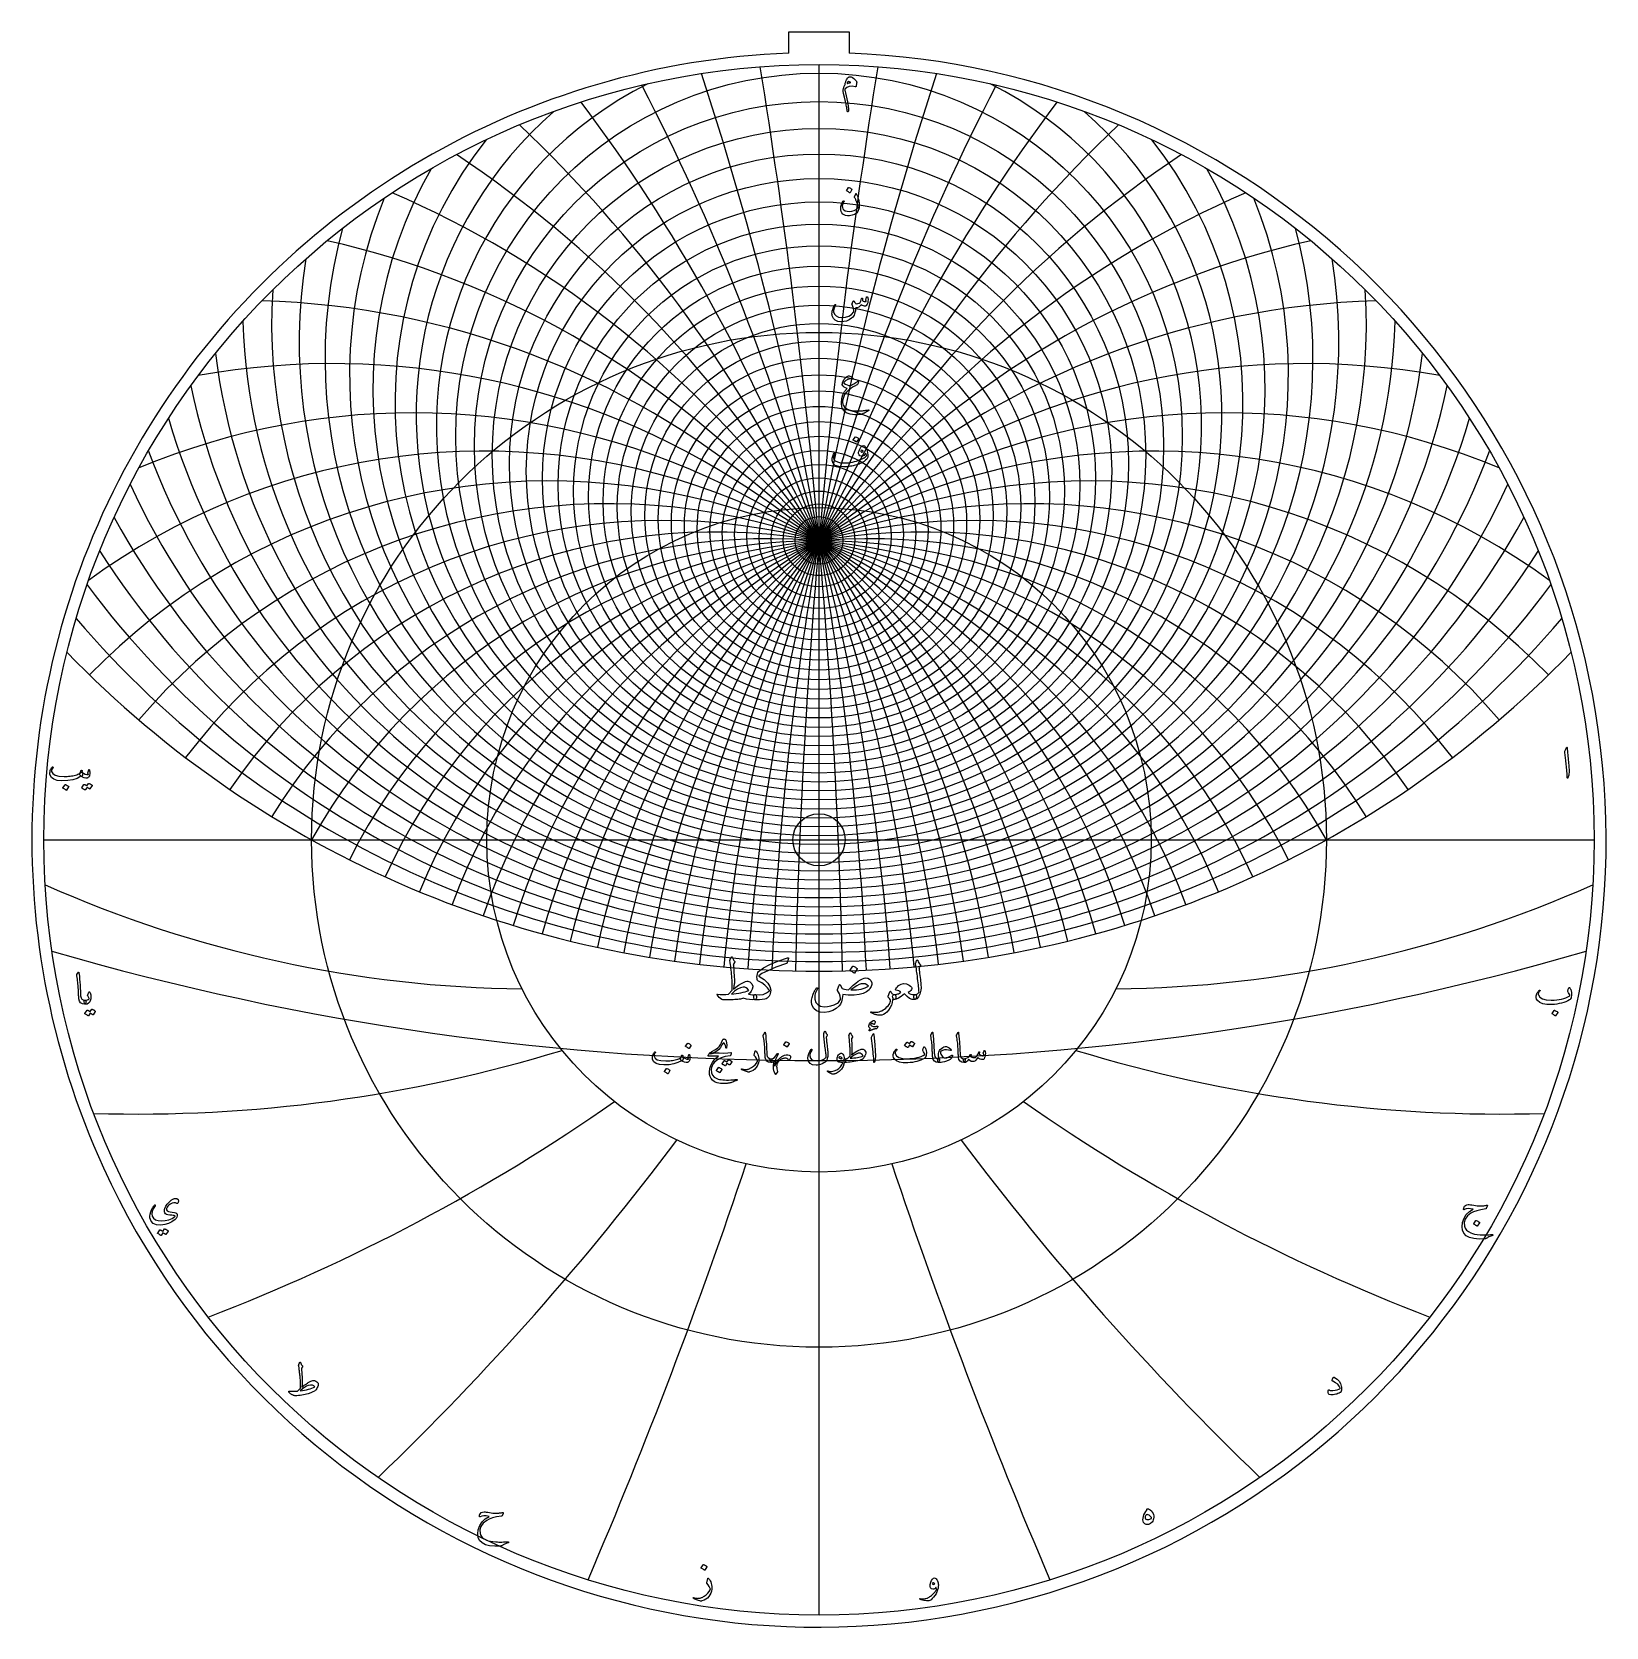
# Model space of a CAD drawing. Header units: millimetres. Extents: x -137 to 137, y -137 to 141.
import ezdxf

# ---------------------------------------------------------------- set-up
doc = ezdxf.new("R2010")
doc.units = ezdxf.units.MM
for name, color, linetype in [('CUT_INNER', 6, 'Continuous'), ('CUT_OUTER', 1, 'Continuous'), ('ENGRAVE', 7, 'Continuous'), ('ENGRAVE_FINE', 8, 'Continuous'), ('TEXT', 5, 'Continuous')]:
    doc.layers.add(name, color=color, linetype=linetype)

msp = doc.modelspace()

# ---------------------------------------------------------------- linework, layer by layer
at = {"layer": 'CUT_INNER'}
msp.add_circle((0, 0), 4.55, dxfattribs=at)
at = {"layer": 'CUT_OUTER'}
for points in [[(-5.25, 140.7), (5.25, 140.7), (5.25, 137)], [(-5.25, 137), (-5.25, 140.7)]]:
    msp.add_lwpolyline(points, dxfattribs=at)
for start, end in [(92.1943, 204.6095), (204.6093, 87.8054)]:
    msp.add_arc((0, 0), 137.1, start, end, dxfattribs=at)
at = {"layer": 'ENGRAVE'}
for points in [[(0, -135), (0, 135)], [(-135, 0), (135, 0)], [(0, -135), (0, -57.85)]]:
    msp.add_lwpolyline(points, dxfattribs=at)
for centre, radius in [((0, 0), 135), ((0, 68.54), 60.03), ((0, 61.79), 45.41), ((0, 57.22), 32.71), ((0, 0), 88.37), ((0, 54.26), 21.22), ((0, 52.59), 10.44), ((0, 0), 57.85), ((0, 52.05), 1.8)]:
    msp.add_circle(centre, radius, dxfattribs=at)
for centre, radius, start, end in [((0, 78.48), 77.71, 150.3912, 29.6088), ((0, 93.48), 100.43, 181.83, 358.17), ((0, 117.38), 132.17, 204.8138, 335.1862), ((0, -48.98), 101.04, 29, 151), ((0, -48.98), 101.04, 29, 151), ((0, 159.42), 182.28, 224.0593, 315.9407), ((-49.36, 184.23), 210.2, 246.0263, 269.3653), ((49.36, 184.23), 210.2, 270.6347, 293.9737), ((-118.91, 205.95), 253.7, 268.3266, 286.9978), ((118.91, 205.95), 253.7, 253.0022, 271.6734), ((-223.78, 223.78), 328.57, 290.9332, 304.9366), ((223.78, 223.78), 328.57, 235.0634, 249.0668), ((-410.54, 237.02), 482.21, 313.7976, 323.1332), ((410.54, 237.02), 482.21, 216.8668, 226.2024), ((-915.03, 245.18), 951.42, 336.84938, 341.51719), ((915.03, 245.18), 951.42, 198.48281, 203.15062)]:
    msp.add_arc(centre, radius, start, end, dxfattribs=at)
at = {"layer": 'ENGRAVE_FINE'}
for centre, radius in [((0, 70.23), 63.28), ((0, 66.98), 56.91), ((0, 65.53), 53.9), ((0, 64.19), 50.98), ((0, 62.94), 48.15), ((0, 60.72), 42.74), ((0, 59.74), 40.15), ((0, 58.83), 37.61), ((0, 57.99), 35.13), ((0, 56.51), 30.33), ((0, 55.86), 28), ((0, 55.27), 25.7), ((0, 54.74), 23.44), ((0, 53.83), 19.02), ((0, 53.45), 16.84), ((0, 53.12), 14.69), ((0, 52.83), 12.56), ((0, 52.4), 8.34), ((0, 52.25), 6.24), ((0, 52.14), 4.16), ((0, 52.08), 2.08)]:
    msp.add_circle(centre, radius, dxfattribs=at)
for centre, radius, start, end in [((-573.01, -48.98), 581.85, 2.59232, 18.27114), ((-573.01, -48.98), 581.85, 2.59232, 18.27114), ((-1154.87, -48.98), 1159.28, 1.29385, 9.11239), ((-1154.87, -48.98), 1159.28, 1.29385, 9.11239), ((573.01, -48.98), 581.85, 161.72886, 177.40768), ((573.01, -48.98), 581.85, 161.72886, 177.40768), ((1154.87, -48.98), 1159.28, 170.88761, 178.70615), ((1154.87, -48.98), 1159.28, 170.88761, 178.70615), ((0, 72.06), 66.65, 116.5919, 63.4081), ((-377.08, -48.98), 390.38, 3.9001, 27.5243), ((-377.08, -48.98), 390.38, 3.9001, 27.5243), ((377.08, -48.98), 390.38, 152.4757, 176.0999), ((377.08, -48.98), 390.38, 152.4757, 176.0999), ((-277.6, -48.98), 295.41, 5.2219, 36.9233), ((-277.6, -48.98), 295.41, 5.2219, 36.9233), ((277.6, -48.98), 295.41, 143.0767, 174.7781), ((277.6, -48.98), 295.41, 143.0767, 174.7781), ((0, 74.03), 70.17, 131.1825, 48.8175), ((-216.68, -48.98), 239.08, 6.5628, 46.5249), ((-216.68, -48.98), 239.08, 6.5628, 46.5249), ((216.68, -48.98), 239.08, 133.4751, 173.4372), ((216.68, -48.98), 239.08, 133.4751, 173.4372), ((0, 76.17), 73.85, 141.7248, 38.2752), ((-175, -48.98), 202.08, 7.9281, 56.3934), ((-175, -48.98), 202.08, 7.9281, 56.3934), ((175, -48.98), 202.08, 123.6066, 172.0719), ((175, -48.98), 202.08, 123.6066, 172.0719), ((0, 80.99), 81.76, 157.9143, 22.0857), ((-144.3, -48.98), 176.15, 9.3234, 66.6024), ((-144.3, -48.98), 176.15, 9.3234, 66.6024), ((144.3, -48.98), 176.15, 113.3976, 170.6766), ((144.3, -48.98), 176.15, 113.3976, 170.6766), ((0, 83.72), 86.04, 164.649, 15.351), ((-120.41, -48.98), 157.19, 10.7547, 77.2376), ((-120.41, -48.98), 157.19, 10.7547, 77.2376), ((120.41, -48.98), 157.19, 102.7624, 169.2453), ((120.41, -48.98), 157.19, 102.7624, 169.2453), ((0, 86.69), 90.55, 170.7997, 9.2003), ((0, 89.93), 95.34, 176.4969, 3.5031), ((-101.04, -48.98), 142.89, 12.2287, 88.398), ((-101.04, -48.98), 142.89, 12.2287, 88.398), ((101.04, -48.98), 142.89, 91.602, 167.7713), ((101.04, -48.98), 142.89, 91.602, 167.7713), ((0, 97.36), 105.87, 186.8633, 353.1367), ((-84.78, -48.98), 131.9, 13.7528, 100.1961), ((-84.78, -48.98), 131.9, 13.7528, 100.1961), ((84.78, -48.98), 131.9, 79.8039, 166.2472), ((84.78, -48.98), 131.9, 79.8039, 166.2472), ((0, 101.64), 111.71, 191.6449, 348.3551), ((-70.75, -48.98), 123.34, 15.335, 112.7532), ((-70.75, -48.98), 123.34, 15.335, 112.7532), ((0, 106.35), 117.99, 196.212, 343.788), ((70.75, -48.98), 123.34, 67.2468, 164.665), ((70.75, -48.98), 123.34, 67.2468, 164.665), ((-58.33, -48.98), 116.67, 16.9845, 126.1856), ((-58.33, -48.98), 116.67, 16.9845, 126.1856), ((0, 111.57), 124.78, 200.5938, 339.4062), ((58.33, -48.98), 116.67, 53.8144, 163.0155), ((58.33, -48.98), 116.67, 53.8144, 163.0155), ((-47.11, -48.98), 111.48, 18.7117, 135.8108), ((-47.11, -48.98), 111.48, 18.7117, 135.8108), ((47.11, -48.98), 111.48, 44.1892, 161.2883), ((47.11, -48.98), 111.48, 44.1892, 161.2883), ((-36.77, -48.98), 107.52, 20.5285, 139.4572), ((-36.77, -48.98), 107.52, 20.5285, 139.4572), ((36.77, -48.98), 107.52, 40.5428, 159.4715), ((36.77, -48.98), 107.52, 40.5428, 159.4715), ((0, 123.87), 140.24, 208.8913, 331.1087), ((-27.07, -48.98), 104.6, 22.4484, 142.7486), ((-27.07, -48.98), 104.6, 22.4484, 142.7486), ((27.07, -48.98), 104.6, 37.2514, 157.5516), ((27.07, -48.98), 104.6, 37.2514, 157.5516), ((-17.82, -48.98), 102.6, 24.4874, 145.7405), ((-17.82, -48.98), 102.6, 24.4874, 145.7405), ((17.82, -48.98), 102.6, 34.2595, 155.5126), ((17.82, -48.98), 102.6, 34.2595, 155.5126), ((0, 131.15), 149.13, 212.8422, 327.1578), ((-8.84, -48.98), 101.42, 26.664, 148.4785), ((-8.84, -48.98), 101.42, 26.664, 148.4785), ((8.84, -48.98), 101.42, 31.5215, 153.336), ((8.84, -48.98), 101.42, 31.5215, 153.336), ((0, 139.37), 158.96, 216.6799, 323.3201), ((0, 148.72), 169.93, 220.4157, 319.5843), ((0, 439.66), 478.09, 253.7726, 286.2274)]:
    msp.add_arc(centre, radius, start, end, dxfattribs=at)
at = {"layer": 'TEXT'}
for points in [[(4.51, 131.44), (4.53, 131.56), (4.56, 131.67), (4.58, 131.79), (4.61, 131.9), (4.65, 132.02), (4.68, 132.13), (4.73, 132.24), (4.78, 132.34), (4.88, 132.54), (4.99, 132.69), (5.11, 132.79), (5.23, 132.86), (5.41, 132.89), (5.6, 132.85), (5.82, 132.75), (6.05, 132.58), (6.12, 132.52), (6.18, 132.46), (6.24, 132.4), (6.3, 132.34), (6.36, 132.28), (6.41, 132.22), (6.47, 132.15), (6.53, 132.08), (6.55, 132.04), (6.57, 132), (6.58, 131.97), (6.58, 131.93), (6.56, 131.78), (6.54, 131.65), (6.51, 131.53), (6.5, 131.43), (6.48, 131.35), (6.47, 131.28), (6.45, 131.24), (6.45, 131.21), (6.42, 131.18), (6.4, 131.16), (6.36, 131.15), (6.32, 131.15), (5.76, 131.23), (5.27, 131.19), (4.86, 131.01), (4.51, 130.72), (4.49, 130.68), (4.48, 130.64), (4.47, 130.61), (4.48, 130.57), (4.61, 130.08), (4.73, 129.57), (4.85, 129.05), (4.96, 128.5), (5.08, 127.76), (5.14, 127.23), (5.11, 126.9), (5.02, 126.78), (4.98, 126.79), (4.94, 126.83), (4.92, 126.89), (4.91, 126.97), (4.89, 127.15), (4.86, 127.33), (4.83, 127.53), (4.8, 127.73), (4.76, 127.93), (4.71, 128.15), (4.66, 128.37), (4.6, 128.59), (4.42, 129.35), (4.29, 129.95), (4.23, 130.39), (4.23, 130.67), (4.25, 130.81), (4.28, 130.93), (4.31, 131.04), (4.34, 131.14), (4.38, 131.23), (4.42, 131.31), (4.47, 131.38), (4.51, 131.44)], [(4.89, 131.71), (4.96, 131.74), (5.03, 131.77), (5.1, 131.79), (5.18, 131.81), (5.26, 131.83), (5.35, 131.84), (5.43, 131.86), (5.52, 131.87), (5.4, 131.97), (5.29, 132.03), (5.2, 132.06), (5.12, 132.05), (5.04, 132.01), (4.97, 131.94), (4.92, 131.84), (4.89, 131.71)], [(6.5, 112.49), (6.56, 112.37), (6.62, 112.24), (6.68, 112.11), (6.74, 111.97), (6.79, 111.82), (6.84, 111.67), (6.88, 111.51), (6.92, 111.34), (6.96, 111.18), (6.99, 111.01), (7.01, 110.85), (7.02, 110.69), (7.02, 110.52), (7.02, 110.36), (7, 110.2), (6.98, 110.04), (6.95, 109.88), (6.9, 109.72), (6.84, 109.58), (6.76, 109.45), (6.51, 109.15), (6.19, 108.93), (5.78, 108.77), (5.29, 108.69), (4.94, 108.68), (4.63, 108.72), (4.37, 108.83), (4.14, 108.98), (3.98, 109.19), (3.86, 109.42), (3.8, 109.69), (3.79, 110), (3.83, 110.32), (3.92, 110.64), (4.05, 110.93), (4.23, 111.22), (4.26, 111.25), (4.29, 111.27), (4.31, 111.27), (4.34, 111.26), (4.36, 111.24), (4.37, 111.21), (4.36, 111.17), (4.33, 111.12), (4.15, 110.76), (4.06, 110.43), (4.07, 110.14), (4.16, 109.89), (4.33, 109.69), (4.57, 109.54), (4.88, 109.46), (5.25, 109.43), (5.71, 109.47), (6.12, 109.59), (6.48, 109.79), (6.79, 110.06), (6.79, 110.07), (6.8, 110.08), (6.8, 110.1), (6.8, 110.12), (6.79, 110.31), (6.75, 110.52), (6.69, 110.76), (6.59, 111.03), (6.54, 111.17), (6.49, 111.29), (6.44, 111.41), (6.39, 111.52), (6.34, 111.62), (6.29, 111.71), (6.25, 111.78), (6.21, 111.85), (6.18, 111.89), (6.17, 111.92), (6.17, 111.95), (6.18, 111.97), (6.39, 112.51), (6.41, 112.54), (6.44, 112.55), (6.47, 112.53), (6.5, 112.49)], [(5.16, 113.58), (5.17, 113.59), (5.18, 113.59), (5.2, 113.59), (5.22, 113.59), (5.36, 113.54), (5.49, 113.47), (5.62, 113.38), (5.73, 113.29), (5.75, 113.27), (5.75, 113.26), (5.75, 113.24), (5.74, 113.23), (5.4, 112.68), (5.39, 112.67), (5.37, 112.66), (5.35, 112.67), (5.33, 112.69), (5.31, 112.7), (5.27, 112.72), (5.23, 112.75), (5.17, 112.79), (5.11, 112.83), (5.02, 112.88), (4.93, 112.94), (4.82, 113), (4.8, 113.02), (4.8, 113.03), (4.8, 113.04), (4.8, 113.05)], [(8.28, 94.51), (8.29, 94.54), (8.31, 94.56), (8.33, 94.58), (8.35, 94.58), (8.38, 94.58), (8.41, 94.57), (8.43, 94.55), (8.45, 94.52), (8.49, 94.43), (8.52, 94.32), (8.54, 94.19), (8.54, 94.03), (8.53, 93.78), (8.48, 93.53), (8.4, 93.3), (8.29, 93.09), (8.25, 93.04), (8.21, 93), (8.16, 92.97), (8.11, 92.95), (7.94, 92.94), (7.75, 92.97), (7.54, 93.04), (7.32, 93.16), (7.14, 92.91), (6.92, 92.74), (6.67, 92.66), (6.39, 92.66), (6.38, 92.51), (6.36, 92.36), (6.35, 92.22), (6.33, 92.08), (6.3, 91.95), (6.27, 91.83), (6.24, 91.7), (6.2, 91.59), (6.11, 91.37), (5.99, 91.18), (5.84, 90.99), (5.66, 90.83), (5.24, 90.55), (4.79, 90.35), (4.32, 90.24), (3.83, 90.21), (3.27, 90.28), (2.83, 90.48), (2.5, 90.8), (2.29, 91.24), (2.27, 91.4), (2.26, 91.59), (2.28, 91.81), (2.32, 92.06), (2.39, 92.33), (2.49, 92.61), (2.61, 92.9), (2.77, 93.2), (2.78, 93.22), (2.79, 93.24), (2.81, 93.24), (2.83, 93.25), (2.85, 93.25), (2.87, 93.24), (2.88, 93.23), (2.9, 93.22), (2.9, 93.2), (2.91, 93.18), (2.9, 93.16), (2.9, 93.14), (2.7, 92.74), (2.58, 92.4), (2.52, 92.14), (2.53, 91.96), (2.72, 91.54), (3, 91.24), (3.4, 91.05), (3.9, 90.98), (4.6, 91.02), (5.19, 91.2), (5.67, 91.51), (6.05, 91.95), (6.04, 92.24), (6, 92.55), (5.9, 92.87), (5.76, 93.21), (5.75, 93.25), (5.74, 93.28), (5.73, 93.3), (5.74, 93.33), (5.78, 93.41), (5.82, 93.48), (5.85, 93.56), (5.89, 93.62), (5.92, 93.68), (5.95, 93.73), (5.98, 93.78), (6, 93.82), (6.02, 93.84), (6.03, 93.84), (6.05, 93.84), (6.07, 93.83), (6.08, 93.82), (6.09, 93.8), (6.11, 93.78), (6.13, 93.76), (6.15, 93.72), (6.17, 93.69), (6.2, 93.64), (6.23, 93.6), (6.28, 93.5), (6.33, 93.44), (6.37, 93.39), (6.4, 93.38), (6.59, 93.36), (6.78, 93.39), (6.97, 93.47), (7.16, 93.6), (7.22, 93.69), (7.29, 93.83), (7.36, 94.02), (7.42, 94.27), (7.43, 94.29), (7.44, 94.31), (7.46, 94.33), (7.48, 94.34), (7.5, 94.35), (7.52, 94.35), (7.54, 94.35), (7.56, 94.34), (7.59, 94.3), (7.6, 94.21), (7.59, 94.09), (7.57, 93.92), (7.72, 93.83), (7.87, 93.77), (8.04, 93.75), (8.22, 93.75), (8.21, 93.8), (8.21, 93.84), (8.2, 93.88), (8.18, 93.9), (8.16, 93.92), (8.15, 93.94), (8.15, 93.97), (8.15, 93.99)], [(5.02, 80.76), (5.13, 80.79), (5.25, 80.79), (5.39, 80.75), (5.53, 80.68), (5.6, 80.64), (5.67, 80.6), (5.73, 80.55), (5.79, 80.51), (5.84, 80.46), (5.88, 80.42), (5.92, 80.37), (5.95, 80.33), (5.97, 80.29), (5.96, 80.26), (5.93, 80.25), (5.86, 80.26), (5.42, 80.28), (5.02, 80.19), (4.65, 79.97), (4.31, 79.63), (4.3, 79.61), (4.3, 79.59), (4.31, 79.56), (4.33, 79.54), (4.6, 79.34), (4.88, 79.21), (5.19, 79.14), (5.52, 79.14), (5.58, 79.16), (5.66, 79.18), (5.75, 79.23), (5.86, 79.29), (6.07, 79.41), (6.25, 79.52), (6.4, 79.62), (6.53, 79.7), (6.64, 79.76), (6.72, 79.81), (6.79, 79.85), (6.82, 79.87), (6.88, 79.89), (6.9, 79.87), (6.91, 79.83), (6.89, 79.75), (6.81, 79.54), (6.74, 79.39), (6.68, 79.29), (6.63, 79.24), (6.48, 79.17), (6.33, 79.09), (6.16, 78.99), (5.98, 78.89), (5.8, 78.77), (5.61, 78.64), (5.41, 78.5), (5.2, 78.35), (4.78, 77.98), (4.46, 77.54), (4.24, 77.04), (4.12, 76.47), (4.12, 76.17), (4.17, 75.88), (4.27, 75.61), (4.43, 75.37), (4.82, 75.05), (5.4, 74.82), (6.17, 74.7), (7.12, 74.69), (7.27, 74.7), (7.43, 74.71), (7.6, 74.73), (7.78, 74.75), (7.97, 74.77), (8.17, 74.8), (8.38, 74.83), (8.61, 74.87), (8.65, 74.87), (8.68, 74.87), (8.69, 74.86), (8.7, 74.85), (8.67, 74.77), (8.52, 74.66), (8.27, 74.51), (7.91, 74.33), (7.69, 74.22), (7.5, 74.15), (7.34, 74.1), (7.2, 74.07), (6.69, 74.03), (6.23, 74.03), (5.81, 74.06), (5.44, 74.12), (4.75, 74.37), (4.26, 74.79), (3.98, 75.36), (3.9, 76.08), (3.99, 76.84), (4.18, 77.51), (4.47, 78.09), (4.88, 78.59), (4.62, 78.7), (4.4, 78.82), (4.24, 78.94), (4.12, 79.07), (4.09, 79.11), (4.07, 79.17), (4.06, 79.23), (4.06, 79.29), (4.08, 79.46), (4.12, 79.62), (4.17, 79.77), (4.24, 79.91), (4.41, 80.2), (4.6, 80.44), (4.8, 80.62), (5.02, 80.76)], [(6.33, 70.19), (6.33, 70.2), (6.35, 70.21), (6.36, 70.21), (6.38, 70.21), (6.52, 70.15), (6.66, 70.08), (6.78, 70), (6.9, 69.9), (6.91, 69.89), (6.92, 69.88), (6.91, 69.86), (6.91, 69.85), (6.56, 69.29), (6.55, 69.28), (6.54, 69.28), (6.52, 69.29), (6.49, 69.3), (6.47, 69.32), (6.44, 69.34), (6.4, 69.37), (6.34, 69.4), (6.27, 69.45), (6.19, 69.5), (6.09, 69.56), (5.98, 69.62), (5.97, 69.63), (5.96, 69.64), (5.96, 69.65), (5.97, 69.66)], [(7.61, 68.64), (7.75, 68.65), (7.9, 68.6), (8.04, 68.47), (8.18, 68.29), (8.31, 68.04), (8.41, 67.75), (8.47, 67.41), (8.51, 67.02), (8.51, 66.88), (8.5, 66.75), (8.48, 66.63), (8.44, 66.52), (8.31, 66.3), (8.12, 66.09), (7.87, 65.89), (7.54, 65.7), (7.36, 65.61), (7.18, 65.53), (6.98, 65.45), (6.79, 65.38), (6.58, 65.31), (6.37, 65.25), (6.15, 65.19), (5.93, 65.14), (5.7, 65.09), (5.48, 65.05), (5.26, 65.01), (5.05, 64.98), (4.84, 64.96), (4.64, 64.94), (4.44, 64.93), (4.25, 64.93), (3.44, 64.99), (2.84, 65.2), (2.46, 65.56), (2.3, 66.06), (2.29, 66.18), (2.3, 66.32), (2.32, 66.47), (2.35, 66.63), (2.4, 66.81), (2.47, 66.99), (2.55, 67.16), (2.66, 67.33), (2.68, 67.35), (2.69, 67.36), (2.72, 67.37), (2.74, 67.37), (2.76, 67.37), (2.78, 67.36), (2.8, 67.34), (2.81, 67.32), (2.81, 67.3), (2.81, 67.27), (2.8, 67.25), (2.79, 67.23), (2.59, 66.85), (2.53, 66.52), (2.59, 66.25), (2.79, 66.03), (3.22, 65.8), (3.77, 65.67), (4.42, 65.63), (5.18, 65.68), (5.51, 65.73), (5.85, 65.79), (6.18, 65.87), (6.52, 65.97), (6.85, 66.08), (7.19, 66.21), (7.52, 66.36), (7.86, 66.52), (8.03, 66.62), (8.17, 66.73), (8.26, 66.85), (8.31, 66.98), (8.28, 67.07), (8.24, 67.15), (8.19, 67.22), (8.12, 67.28), (8.11, 67.29), (8.1, 67.28), (8.09, 67.27), (8.07, 67.25), (7.97, 67.08), (7.85, 66.95), (7.72, 66.87), (7.58, 66.83), (7.32, 66.82), (7.12, 66.9), (6.98, 67.06), (6.9, 67.29), (6.9, 67.5), (6.97, 67.75), (7.11, 68.05), (7.31, 68.4), (7.38, 68.49), (7.45, 68.56), (7.53, 68.61), (7.61, 68.64)], [(7.69, 67.62), (7.72, 67.65), (7.72, 67.68), (7.71, 67.72), (7.68, 67.75), (7.56, 67.83), (7.45, 67.85), (7.36, 67.81), (7.28, 67.71), (7.27, 67.67), (7.26, 67.65), (7.27, 67.62), (7.28, 67.6), (7.39, 67.54), (7.49, 67.52), (7.59, 67.55), (7.69, 67.62)], [(130.13, 15.92), (130.2, 16.06), (130.26, 16.11), (130.31, 16.07), (130.34, 15.93), (130.52, 14.04), (130.62, 12.87), (130.65, 11.94), (130.59, 11.25), (130.45, 10.78), (130.42, 10.75), (130.4, 10.73), (130.38, 10.72), (130.36, 10.74), (130.35, 10.76), (130.34, 10.79), (130.33, 10.83), (130.33, 10.87), (130.33, 11.2), (130.31, 11.56), (130.28, 11.94), (130.24, 12.33), (130.23, 12.44), (130.2, 12.72), (130.15, 13.17), (130.07, 13.8), (129.9, 15.2), (129.9, 15.28), (129.9, 15.35), (129.92, 15.41), (129.94, 15.47)], [(-128.39, 11.75), (-128.38, 11.75), (-128.37, 11.74), (-128.37, 11.74), (-128.36, 11.74), (-128.35, 11.73), (-128.35, 11.73), (-128.34, 11.72), (-128.33, 11.71), (-128.27, 11.64), (-128.25, 11.53), (-128.26, 11.4), (-128.31, 11.23), (-128.36, 11.13), (-128.4, 11.07), (-128.45, 11.04), (-128.5, 11.05), (-128.53, 11.07), (-128.55, 11.07), (-128.57, 11.07), (-128.58, 11.06), (-129.22, 10.71), (-129.97, 10.47), (-130.86, 10.33), (-131.86, 10.29), (-132.68, 10.36), (-133.29, 10.54), (-133.71, 10.85), (-133.92, 11.26), (-133.96, 11.46), (-133.96, 11.66), (-133.94, 11.86), (-133.9, 12.05), (-133.84, 12.23), (-133.76, 12.39), (-133.67, 12.53), (-133.57, 12.66), (-133.55, 12.68), (-133.53, 12.69), (-133.5, 12.7), (-133.48, 12.7), (-133.46, 12.69), (-133.44, 12.67), (-133.43, 12.66), (-133.42, 12.64), (-133.41, 12.62), (-133.42, 12.6), (-133.43, 12.58), (-133.44, 12.55), (-133.55, 12.38), (-133.63, 12.22), (-133.66, 12.07), (-133.66, 11.91), (-133.48, 11.53), (-133.05, 11.26), (-132.38, 11.09), (-131.46, 11.03), (-131.21, 11.04), (-130.96, 11.05), (-130.71, 11.07), (-130.46, 11.09), (-130.21, 11.13), (-129.97, 11.17), (-129.72, 11.22), (-129.49, 11.28), (-129.26, 11.34), (-129.07, 11.41), (-128.92, 11.48), (-128.81, 11.54), (-128.77, 11.58), (-128.73, 11.62), (-128.7, 11.67), (-128.67, 11.73), (-128.64, 11.79), (-128.61, 11.86), (-128.58, 11.94), (-128.56, 12.02), (-128.55, 12.05), (-128.53, 12.07), (-128.51, 12.09), (-128.48, 12.1), (-128.45, 12.11), (-128.42, 12.11), (-128.4, 12.1), (-128.37, 12.08), (-128.35, 12.05), (-128.34, 12.02), (-128.34, 11.98), (-128.34, 11.94)], [(-128.62, 11.13), (-128.7, 11.21), (-128.75, 11.31), (-128.75, 11.43), (-128.71, 11.57), (-128.63, 11.7), (-128.56, 11.78), (-128.49, 11.8), (-128.43, 11.78), (-128.14, 11.59), (-127.84, 11.46), (-127.55, 11.38), (-127.26, 11.36), (-127.25, 11.36), (-127.25, 11.36), (-127.24, 11.37), (-127.24, 11.39), (-127.25, 11.41), (-127.27, 11.45), (-127.31, 11.5), (-127.36, 11.57), (-127.37, 11.58), (-127.37, 11.6), (-127.37, 11.62), (-127.37, 11.64), (-127.19, 12.18), (-127.18, 12.2), (-127.17, 12.21), (-127.16, 12.22), (-127.14, 12.22), (-127.13, 12.22), (-127.11, 12.21), (-127.1, 12.2), (-127.09, 12.18), (-127.04, 12.01), (-127, 11.84), (-126.99, 11.67), (-127, 11.5), (-127.04, 11.28), (-127.09, 11.11), (-127.16, 10.98), (-127.23, 10.88), (-127.29, 10.83), (-127.35, 10.8), (-127.4, 10.77), (-127.44, 10.76), (-127.7, 10.75), (-127.98, 10.81), (-128.29, 10.94), (-128.62, 11.13)], [(-131.32, 9.6), (-131.31, 9.61), (-131.3, 9.61), (-131.28, 9.62), (-131.26, 9.61), (-131.11, 9.55), (-130.97, 9.48), (-130.83, 9.39), (-130.71, 9.29), (-130.7, 9.27), (-130.69, 9.26), (-130.69, 9.24), (-130.7, 9.23), (-131.07, 8.64), (-131.08, 8.62), (-131.1, 8.62), (-131.12, 8.63), (-131.14, 8.65), (-131.16, 8.66), (-131.2, 8.69), (-131.25, 8.72), (-131.31, 8.76), (-131.38, 8.8), (-131.47, 8.86), (-131.57, 8.92), (-131.69, 8.99), (-131.7, 9), (-131.71, 9.01), (-131.71, 9.02), (-131.7, 9.03)], [(-127.24, 9.82), (-127.23, 9.83), (-127.22, 9.83), (-127.2, 9.83), (-127.18, 9.83), (-127.1, 9.8), (-127.03, 9.77), (-126.96, 9.74), (-126.89, 9.7), (-126.82, 9.66), (-126.76, 9.61), (-126.69, 9.57), (-126.63, 9.51), (-126.62, 9.5), (-126.61, 9.48), (-126.61, 9.46), (-126.62, 9.44), (-126.99, 8.86), (-127, 8.85), (-127.02, 8.85), (-127.04, 8.86), (-127.06, 8.87), (-127.08, 8.89), (-127.11, 8.91), (-127.15, 8.93), (-127.19, 8.96), (-127.25, 9), (-127.33, 9.04), (-127.41, 9.09), (-127.5, 9.14), (-127.8, 8.69), (-127.81, 8.67), (-127.83, 8.67), (-127.85, 8.68), (-127.88, 8.69), (-127.9, 8.71), (-127.93, 8.73), (-127.98, 8.76), (-128.04, 8.8), (-128.11, 8.85), (-128.2, 8.9), (-128.3, 8.96), (-128.42, 9.03), (-128.43, 9.05), (-128.44, 9.06), (-128.43, 9.07), (-128.43, 9.08), (-128.05, 9.65), (-128.04, 9.66), (-128.02, 9.66), (-128.01, 9.66), (-127.98, 9.66), (-127.92, 9.64), (-127.86, 9.62), (-127.8, 9.59), (-127.74, 9.56), (-127.68, 9.52), (-127.62, 9.49), (-127.57, 9.45), (-127.52, 9.41)], [(-13.21, -27.6), (-13.34, -27.64), (-13.5, -27.69), (-13.68, -27.72), (-13.89, -27.75), (-14.12, -27.78), (-14.37, -27.81), (-14.65, -27.83), (-14.95, -27.85), (-15.73, -27.88), (-16.33, -27.89), (-16.73, -27.86), (-16.95, -27.81), (-17.16, -27.66), (-17.37, -27.47), (-17.56, -27.23), (-17.75, -26.95), (-17.77, -26.9), (-17.77, -26.88), (-17.74, -26.86), (-17.7, -26.86), (-17.2, -26.93), (-16.71, -26.96), (-16.23, -26.95), (-15.77, -26.9), (-15.13, -26.2), (-15.11, -26.02), (-15.11, -25.82), (-15.11, -25.59), (-15.11, -25.33), (-15.12, -25.06), (-15.13, -24.76), (-15.15, -24.44), (-15.17, -24.1), (-15.2, -23.74), (-15.23, -23.39), (-15.26, -23.05), (-15.29, -22.71), (-15.33, -22.37), (-15.36, -22.05), (-15.4, -21.73), (-15.45, -21.41), (-15.51, -20.96), (-15.48, -20.88), (-15.45, -20.8), (-15.42, -20.73), (-15.39, -20.66), (-15.36, -20.59), (-15.33, -20.53), (-15.3, -20.47), (-15.27, -20.42), (-15.25, -20.4), (-15.23, -20.38), (-15.21, -20.37), (-15.18, -20.37), (-15.15, -20.38), (-15.12, -20.4), (-15.1, -20.43), (-15.08, -20.49), (-15, -20.69), (-14.91, -20.87), (-14.82, -21.02), (-14.72, -21.14), (-14.67, -21.2), (-14.65, -21.26), (-14.66, -21.32), (-14.69, -21.39), (-14.87, -21.63), (-14.9, -21.67), (-14.92, -21.71), (-14.93, -21.76), (-14.92, -21.81), (-14.82, -22.92), (-14.76, -23.78), (-14.72, -24.38), (-14.72, -24.73), (-14.73, -24.85), (-14.74, -24.98), (-14.76, -25.12), (-14.78, -25.28), (-14.81, -25.44), (-14.84, -25.62), (-14.88, -25.81), (-14.91, -26.01), (-14.46, -25.64), (-14, -25.32), (-13.52, -25.04), (-13.05, -24.79), (-12.79, -24.69), (-12.57, -24.63), (-12.38, -24.62), (-12.23, -24.65), (-12.04, -24.75), (-11.86, -24.9), (-11.7, -25.1), (-11.56, -25.34), (-11.55, -25.4), (-11.54, -25.47), (-11.54, -25.54), (-11.55, -25.62), (-11.65, -26.01), (-11.8, -26.35), (-12.01, -26.64), (-12.28, -26.88), (-11.92, -26.94), (-11.61, -26.97), (-11.33, -26.98), (-11.1, -26.96), (-11.04, -26.96), (-10.99, -26.99), (-10.95, -27.05), (-10.92, -27.13), (-10.88, -27.3), (-10.88, -27.45), (-10.89, -27.57), (-10.94, -27.67), (-10.99, -27.74), (-11.03, -27.79), (-11.07, -27.82), (-11.1, -27.83), (-11.59, -27.85), (-12.1, -27.81), (-12.64, -27.73), (-13.21, -27.6)], [(-11.11, -26.96), (-10.36, -27), (-9.7, -26.91), (-9.12, -26.67), (-8.62, -26.28), (-8.61, -26.27), (-8.6, -26.25), (-8.6, -26.23), (-8.6, -26.21), (-8.95, -25.75), (-9.41, -25.32), (-9.97, -24.91), (-10.63, -24.54), (-10.7, -24.47), (-10.75, -24.35), (-10.79, -24.17), (-10.8, -23.94), (-10.79, -23.6), (-10.74, -23.32), (-10.65, -23.1), (-10.51, -22.92), (-9.68, -22.31), (-8.56, -21.71), (-7.17, -21.13), (-5.49, -20.55), (-5.47, -20.54), (-5.45, -20.54), (-5.43, -20.54), (-5.42, -20.53), (-5.41, -20.53), (-5.39, -20.53), (-5.38, -20.53), (-5.37, -20.53), (-5.35, -20.54), (-5.33, -20.55), (-5.32, -20.57), (-5.31, -20.59), (-5.31, -20.6), (-5.31, -20.6), (-5.32, -20.61), (-5.32, -20.62), (-5.32, -20.62), (-5.32, -20.63), (-5.33, -20.65), (-5.33, -20.66), (-5.52, -21.35), (-5.54, -21.41), (-5.57, -21.46), (-5.61, -21.49), (-5.65, -21.51), (-7.51, -22.2), (-8.94, -22.8), (-9.93, -23.28), (-10.48, -23.67), (-10.49, -23.69), (-10.5, -23.71), (-10.48, -23.72), (-10.46, -23.74), (-9.57, -24.35), (-8.93, -24.95), (-8.54, -25.56), (-8.41, -26.17), (-8.43, -26.49), (-8.48, -26.78), (-8.57, -27.02), (-8.69, -27.23), (-8.85, -27.41), (-9.02, -27.56), (-9.21, -27.67), (-9.41, -27.73), (-9.9, -27.83), (-10.36, -27.89), (-10.79, -27.89), (-11.19, -27.84), (-11.24, -27.81), (-11.29, -27.77), (-11.32, -27.69), (-11.34, -27.6), (-11.35, -27.49), (-11.36, -27.4), (-11.37, -27.32), (-11.37, -27.25), (-11.36, -27.16), (-11.35, -27.08), (-11.32, -27.03), (-11.27, -26.99), (-11.24, -26.97), (-11.2, -26.96), (-11.16, -26.95), (-11.11, -26.96)], [(5.88, -22.01), (5.9, -22), (5.91, -22), (5.93, -21.99), (5.96, -22), (6.15, -22.07), (6.33, -22.16), (6.49, -22.27), (6.65, -22.4), (6.66, -22.42), (6.67, -22.44), (6.67, -22.46), (6.66, -22.48), (6.2, -23.21), (6.19, -23.23), (6.16, -23.24), (6.14, -23.23), (6.11, -23.2), (6.08, -23.19), (6.04, -23.16), (5.98, -23.12), (5.9, -23.07), (5.81, -23.01), (5.7, -22.94), (5.57, -22.87), (5.43, -22.78), (5.41, -22.76), (5.4, -22.75), (5.4, -22.74), (5.41, -22.72)], [(16.84, -21.44), (16.9, -21.29), (16.95, -21.16), (16.99, -21.07), (17.01, -21.01), (17.03, -20.97), (17.05, -20.94), (17.08, -20.93), (17.11, -20.92), (17.15, -20.93), (17.18, -20.95), (17.2, -20.98), (17.22, -21.02), (17.3, -21.23), (17.39, -21.41), (17.5, -21.58), (17.63, -21.72), (17.67, -21.77), (17.68, -21.82), (17.66, -21.88), (17.62, -21.95), (17.41, -22.25), (17.42, -22.38), (17.44, -22.51), (17.45, -22.64), (17.47, -22.77), (17.48, -22.89), (17.5, -23.02), (17.51, -23.14), (17.53, -23.25), (17.66, -24.34), (17.74, -25.19), (17.77, -25.8), (17.75, -26.18), (17.57, -26.86), (17.33, -27.36), (17.03, -27.68), (16.68, -27.83), (16.67, -27.83), (16.66, -27.83), (16.65, -27.83), (16.65, -27.83), (16.59, -27.78), (16.55, -27.65), (16.53, -27.46), (16.54, -27.19), (16.55, -27.09), (16.57, -27.02), (16.62, -26.98), (16.68, -26.96), (16.93, -26.91), (17.13, -26.82), (17.3, -26.69), (17.42, -26.52), (17.41, -26.32), (17.4, -26.09), (17.37, -25.83), (17.35, -25.55), (17.31, -25.23), (17.27, -24.9), (17.23, -24.53), (17.18, -24.14), (17.13, -23.76), (17.09, -23.42), (17.05, -23.11), (17.01, -22.85), (16.98, -22.62), (16.96, -22.43), (16.94, -22.28), (16.93, -22.17), (16.83, -21.62), (16.83, -21.56), (16.83, -21.52), (16.83, -21.48), (16.84, -21.44)], [(-129.01, -23.06), (-129, -23.04), (-128.99, -23.03), (-128.97, -23.02), (-128.96, -23.02), (-128.94, -23.03), (-128.93, -23.06), (-128.91, -23.11), (-128.9, -23.18), (-128.83, -23.76), (-128.78, -24.29), (-128.74, -24.78), (-128.71, -25.23), (-128.69, -25.62), (-128.68, -25.96), (-128.66, -26.26), (-128.65, -26.53), (-128.63, -26.75), (-128.62, -26.93), (-128.62, -27.08), (-128.61, -27.18), (-128.54, -27.5), (-128.39, -27.73), (-128.16, -27.88), (-127.84, -27.94), (-127.75, -27.97), (-127.69, -28.02), (-127.67, -28.1), (-127.68, -28.22), (-127.71, -28.4), (-127.75, -28.53), (-127.79, -28.61), (-127.84, -28.64), (-128.29, -28.58), (-128.62, -28.4), (-128.83, -28.11), (-128.92, -27.69), (-128.94, -27.5), (-128.95, -27.3), (-128.96, -27.1), (-128.97, -26.9), (-128.98, -26.7), (-128.99, -26.5), (-129, -26.3), (-129.01, -26.1), (-129.02, -25.72), (-129.04, -25.37), (-129.07, -25.06), (-129.1, -24.8), (-129.14, -24.54), (-129.18, -24.26), (-129.23, -23.97), (-129.29, -23.66), (-129.29, -23.61), (-129.29, -23.55), (-129.28, -23.51), (-129.26, -23.47)], [(8.15, -24.03), (8.49, -24.08), (8.77, -24.24), (9.01, -24.5), (9.19, -24.88), (9.21, -25.02), (9.2, -25.18), (9.15, -25.36), (9.06, -25.56), (8.96, -25.74), (8.86, -25.9), (8.78, -26.02), (8.71, -26.12), (8.29, -26.47), (7.71, -26.74), (6.99, -26.93), (6.12, -27.05), (5.59, -27.07), (5.09, -27.06), (4.61, -27.01), (4.15, -26.93), (4.04, -27.64), (3.9, -28.21), (3.73, -28.64), (3.53, -28.93), (3, -29.38), (2.4, -29.72), (1.73, -29.94), (0.98, -30.05), (0.19, -30.01), (-0.44, -29.78), (-0.91, -29.37), (-1.22, -28.76), (-1.25, -28.67), (-1.27, -28.57), (-1.28, -28.46), (-1.3, -28.36), (-1.3, -28.25), (-1.3, -28.13), (-1.29, -28.02), (-1.28, -27.9), (-1.24, -27.69), (-1.2, -27.48), (-1.15, -27.27), (-1.08, -27.07), (-1.01, -26.87), (-0.93, -26.68), (-0.84, -26.49), (-0.75, -26.3), (-0.7, -26.23), (-0.66, -26.15), (-0.62, -26.09), (-0.58, -26.02), (-0.54, -25.96), (-0.5, -25.9), (-0.46, -25.85), (-0.43, -25.8), (-0.4, -25.77), (-0.38, -25.75), (-0.35, -25.75), (-0.32, -25.75), (-0.29, -25.76), (-0.27, -25.78), (-0.25, -25.8), (-0.24, -25.82), (-0.24, -25.84), (-0.24, -25.87), (-0.25, -25.9), (-0.26, -25.93), (-0.33, -26.04), (-0.4, -26.16), (-0.46, -26.29), (-0.52, -26.43), (-0.65, -26.78), (-0.73, -27.12), (-0.75, -27.44), (-0.74, -27.73), (-0.55, -28.3), (-0.23, -28.7), (0.25, -28.96), (0.88, -29.06), (1.49, -29.03), (2.08, -28.92), (2.65, -28.72), (3.2, -28.43), (3.37, -28.31), (3.52, -28.17), (3.64, -28), (3.74, -27.8), (3.75, -27.77), (3.75, -27.74), (3.75, -27.7), (3.75, -27.66), (3.66, -27.22), (3.55, -26.84), (3.41, -26.52), (3.25, -26.24), (3.22, -26.19), (3.2, -26.15), (3.2, -26.11), (3.2, -26.08), (3.5, -25.29), (3.55, -25.23), (3.59, -25.2), (3.63, -25.21), (3.67, -25.26), (4.03, -25.87), (4.22, -25.96), (4.46, -26.03), (4.76, -26.07), (5.12, -26.1), (5.54, -25.69), (5.96, -25.31), (6.39, -24.96), (6.81, -24.64), (7.22, -24.37), (7.58, -24.18), (7.89, -24.07), (8.15, -24.03)], [(-127.37, -27.01), (-127.16, -26.53), (-127.12, -26.47), (-127.09, -26.45), (-127.06, -26.47), (-127.02, -26.52), (-126.95, -26.66), (-126.89, -26.82), (-126.85, -26.98), (-126.83, -27.14), (-126.82, -27.31), (-126.83, -27.49), (-126.86, -27.68), (-126.9, -27.88), (-127.03, -28.21), (-127.23, -28.45), (-127.5, -28.59), (-127.84, -28.64), (-127.88, -28.61), (-127.92, -28.54), (-127.96, -28.42), (-128, -28.24), (-128.01, -28.15), (-128.01, -28.08), (-127.99, -28.02), (-127.96, -27.97), (-127.94, -27.96), (-127.91, -27.95), (-127.87, -27.94), (-127.84, -27.94), (-127.62, -27.94), (-127.44, -27.89), (-127.28, -27.81), (-127.15, -27.69), (-127.14, -27.69), (-127.14, -27.67), (-127.14, -27.66), (-127.15, -27.64), (-127.18, -27.53), (-127.22, -27.42), (-127.28, -27.31), (-127.36, -27.19), (-127.38, -27.15), (-127.39, -27.1), (-127.39, -27.05), (-127.37, -27.01)], [(-13.2, -25.65), (-13.68, -25.77), (-14.18, -26.01), (-14.71, -26.38), (-15.26, -26.86), (-14.82, -26.83), (-14.4, -26.78), (-13.99, -26.72), (-13.6, -26.64), (-13.23, -26.55), (-12.88, -26.45), (-12.55, -26.34), (-12.23, -26.21), (-12.43, -25.94), (-12.66, -25.75), (-12.91, -25.66), (-13.2, -25.65)], [(8.62, -25.46), (8.33, -25.23), (8.02, -25.1), (7.69, -25.05), (7.35, -25.09), (6.99, -25.22), (6.57, -25.43), (6.1, -25.73), (5.57, -26.11), (6.53, -26.11), (7.36, -26), (8.05, -25.79), (8.62, -25.46)], [(12.05, -27.23), (12.35, -26.46), (12.38, -26.39), (12.41, -26.36), (12.44, -26.37), (12.47, -26.4), (12.56, -26.53), (12.63, -26.65), (12.71, -26.75), (12.78, -26.82), (12.86, -26.88), (12.95, -26.93), (13.05, -26.95), (13.15, -26.96), (13.25, -26.99), (13.33, -27.07), (13.37, -27.2), (13.38, -27.39), (13.37, -27.57), (13.33, -27.71), (13.25, -27.8), (13.15, -27.83), (13.07, -27.83), (12.99, -27.84), (12.91, -27.83), (12.83, -27.83), (12.82, -27.83), (12.81, -27.85), (12.79, -27.86), (12.78, -27.89), (12.73, -28.35), (12.6, -28.79), (12.4, -29.22), (12.13, -29.64), (11.82, -30), (11.52, -30.27), (11.23, -30.44), (10.95, -30.52), (10.69, -30.54), (10.46, -30.54), (10.24, -30.53), (10.05, -30.49), (9.95, -30.47), (9.85, -30.43), (9.74, -30.4), (9.62, -30.36), (9.5, -30.31), (9.38, -30.25), (9.24, -30.19), (9.11, -30.12), (9.07, -30.11), (9.05, -30.09), (9.03, -30.07), (9.02, -30.05), (9.01, -30.02), (9.01, -29.99), (9.02, -29.97), (9.04, -29.96), (9.06, -29.95), (9.08, -29.94), (9.11, -29.94), (9.14, -29.95), (9.44, -30.01), (9.73, -30.04), (9.99, -30.04), (10.24, -30.01), (10.48, -29.94), (10.72, -29.86), (10.95, -29.75), (11.18, -29.62), (11.41, -29.46), (11.62, -29.29), (11.84, -29.09), (12.05, -28.88), (12.21, -28.68), (12.33, -28.48), (12.42, -28.29), (12.48, -28.09), (12.47, -27.96), (12.39, -27.8), (12.27, -27.63), (12.09, -27.43), (12.06, -27.39), (12.04, -27.34), (12.04, -27.29), (12.05, -27.23)], [(16.68, -26.96), (16.83, -26.98), (16.92, -27.04), (16.97, -27.15), (16.97, -27.3), (16.93, -27.53), (16.86, -27.69), (16.78, -27.79), (16.68, -27.83), (16.24, -27.79), (15.79, -27.61), (15.34, -27.29), (14.89, -26.83), (14.33, -27.27), (13.85, -27.59), (13.45, -27.77), (13.14, -27.83), (13.04, -27.81), (12.96, -27.74), (12.89, -27.62), (12.84, -27.46), (12.83, -27.25), (12.87, -27.1), (12.98, -27), (13.14, -26.96), (13.29, -26.95), (13.44, -26.92), (13.58, -26.89), (13.73, -26.84), (13.87, -26.79), (14.01, -26.73), (14.15, -26.65), (14.28, -26.56), (14.12, -26.43), (13.91, -26.32), (13.68, -26.23), (13.4, -26.18), (13.38, -26.17), (13.36, -26.14), (13.35, -26.11), (13.35, -26.07), (13.4, -25.92), (13.5, -25.76), (13.65, -25.58), (13.86, -25.38), (14.29, -25.13), (14.74, -25.03), (15.22, -25.1), (15.73, -25.33), (15.94, -25.48), (16.09, -25.63), (16.17, -25.77), (16.19, -25.91), (16.14, -26.07), (16.01, -26.23), (15.8, -26.42), (15.51, -26.61), (15.72, -26.76), (15.98, -26.87), (16.3, -26.94), (16.68, -26.96)], [(130.76, -25.76), (130.81, -25.82), (130.86, -25.9), (130.9, -25.98), (130.94, -26.06), (130.98, -26.15), (131.01, -26.25), (131.03, -26.35), (131.05, -26.46), (131.08, -26.68), (131.09, -26.9), (131.07, -27.12), (131.04, -27.33), (130.99, -27.52), (130.92, -27.68), (130.83, -27.79), (130.73, -27.87), (130.41, -28.04), (130.07, -28.19), (129.71, -28.32), (129.34, -28.44), (128.94, -28.53), (128.52, -28.61), (128.09, -28.66), (127.63, -28.69), (126.78, -28.68), (126.08, -28.57), (125.53, -28.34), (125.14, -28), (124.98, -27.73), (124.9, -27.44), (124.92, -27.14), (125.02, -26.81), (125.05, -26.74), (125.09, -26.67), (125.13, -26.6), (125.18, -26.52), (125.24, -26.45), (125.3, -26.37), (125.36, -26.29), (125.43, -26.21), (125.46, -26.19), (125.48, -26.17), (125.51, -26.17), (125.53, -26.17), (125.55, -26.18), (125.57, -26.19), (125.58, -26.21), (125.59, -26.23), (125.59, -26.25), (125.59, -26.28), (125.58, -26.3), (125.57, -26.32), (125.5, -26.4), (125.44, -26.48), (125.39, -26.56), (125.34, -26.65), (125.31, -26.73), (125.29, -26.81), (125.29, -26.89), (125.3, -26.97), (125.54, -27.4), (126, -27.71), (126.67, -27.89), (127.55, -27.93), (128.03, -27.92), (128.49, -27.88), (128.93, -27.81), (129.35, -27.73), (129.74, -27.62), (130.11, -27.5), (130.46, -27.35), (130.79, -27.18), (130.76, -27.02), (130.69, -26.84), (130.57, -26.64), (130.42, -26.43), (130.41, -26.41), (130.42, -26.37), (130.42, -26.32), (130.44, -26.25), (130.44, -26.24), (130.44, -26.23), (130.44, -26.23), (130.44, -26.22), (130.47, -26.12), (130.5, -26.01), (130.55, -25.89), (130.61, -25.76), (130.64, -25.72), (130.67, -25.7), (130.71, -25.72), (130.76, -25.76)], [(-126.68, -29.51), (-126.67, -29.5), (-126.66, -29.5), (-126.64, -29.5), (-126.62, -29.5), (-126.55, -29.53), (-126.47, -29.56), (-126.4, -29.59), (-126.33, -29.63), (-126.27, -29.67), (-126.2, -29.71), (-126.14, -29.76), (-126.07, -29.82), (-126.06, -29.83), (-126.06, -29.85), (-126.06, -29.87), (-126.06, -29.89), (-126.44, -30.47), (-126.45, -30.48), (-126.46, -30.48), (-126.48, -30.47), (-126.51, -30.46), (-126.52, -30.44), (-126.55, -30.42), (-126.59, -30.4), (-126.64, -30.37), (-126.7, -30.33), (-126.77, -30.29), (-126.85, -30.24), (-126.95, -30.19), (-127.24, -30.64), (-127.26, -30.66), (-127.27, -30.66), (-127.29, -30.65), (-127.32, -30.64), (-127.34, -30.62), (-127.38, -30.6), (-127.42, -30.57), (-127.48, -30.53), (-127.55, -30.48), (-127.64, -30.43), (-127.74, -30.37), (-127.86, -30.3), (-127.87, -30.28), (-127.88, -30.27), (-127.88, -30.26), (-127.87, -30.25), (-127.49, -29.68), (-127.48, -29.67), (-127.47, -29.67), (-127.45, -29.67), (-127.43, -29.67), (-127.36, -29.69), (-127.3, -29.71), (-127.24, -29.74), (-127.18, -29.77), (-127.12, -29.81), (-127.07, -29.84), (-127.01, -29.88), (-126.96, -29.92)], [(128.06, -29.7), (128.07, -29.69), (128.08, -29.68), (128.1, -29.68), (128.12, -29.68), (128.27, -29.75), (128.41, -29.82), (128.55, -29.91), (128.67, -30.01), (128.68, -30.02), (128.69, -30.04), (128.69, -30.06), (128.68, -30.07), (128.31, -30.66), (128.3, -30.67), (128.28, -30.68), (128.26, -30.67), (128.24, -30.65), (128.21, -30.64), (128.18, -30.61), (128.13, -30.58), (128.07, -30.54), (128, -30.5), (127.91, -30.44), (127.81, -30.38), (127.69, -30.31), (127.68, -30.3), (127.67, -30.29), (127.67, -30.28), (127.68, -30.26)], [(0.98, -33.38), (1, -33.36), (1.01, -33.34), (1.03, -33.33), (1.06, -33.33), (1.08, -33.33), (1.1, -33.35), (1.12, -33.37), (1.13, -33.4), (1.2, -33.56), (1.27, -33.71), (1.34, -33.83), (1.43, -33.92), (1.45, -33.96), (1.46, -34), (1.45, -34.05), (1.42, -34.1), (1.4, -34.12), (1.38, -34.15), (1.37, -34.17), (1.35, -34.19), (1.34, -34.21), (1.33, -34.23), (1.31, -34.25), (1.3, -34.27), (1.28, -34.29), (1.27, -34.33), (1.26, -34.37), (1.26, -34.41), (1.27, -34.54), (1.28, -34.67), (1.29, -34.82), (1.31, -34.98), (1.33, -35.15), (1.35, -35.33), (1.37, -35.53), (1.4, -35.73), (1.42, -35.94), (1.45, -36.13), (1.47, -36.31), (1.49, -36.48), (1.5, -36.63), (1.52, -36.78), (1.53, -36.91), (1.54, -37.03), (1.54, -37.39), (1.52, -37.73), (1.45, -38.06), (1.34, -38.36), (1.23, -38.54), (1.07, -38.7), (0.85, -38.85), (0.58, -38.99), (0.28, -39.1), (0, -39.19), (-0.27, -39.23), (-0.51, -39.25), (-1.12, -39.16), (-1.56, -38.93), (-1.83, -38.55), (-1.92, -38.03), (-1.89, -37.63), (-1.79, -37.25), (-1.61, -36.88), (-1.37, -36.51), (-1.35, -36.49), (-1.33, -36.47), (-1.31, -36.47), (-1.29, -36.47), (-1.27, -36.48), (-1.25, -36.49), (-1.24, -36.51), (-1.23, -36.52), (-1.23, -36.55), (-1.23, -36.57), (-1.23, -36.6), (-1.24, -36.62), (-1.41, -36.94), (-1.53, -37.22), (-1.59, -37.45), (-1.6, -37.63), (-1.48, -38.01), (-1.22, -38.29), (-0.82, -38.44), (-0.27, -38.48), (0.22, -38.42), (0.63, -38.3), (0.98, -38.11), (1.24, -37.84), (1.24, -37.72), (1.23, -37.57), (1.22, -37.4), (1.2, -37.21), (1.18, -37), (1.15, -36.76), (1.12, -36.51), (1.08, -36.23), (1.04, -35.94), (1.01, -35.65), (0.98, -35.38), (0.95, -35.1), (0.92, -34.83), (0.89, -34.57), (0.87, -34.3), (0.85, -34.05), (0.82, -33.8), (0.83, -33.77), (0.83, -33.75), (0.84, -33.72), (0.85, -33.7)], [(10.01, -32.89), (9.92, -32.9), (9.83, -32.92), (9.75, -32.94), (9.68, -32.95), (9.61, -32.97), (9.55, -32.98), (9.5, -33), (9.45, -33.01), (9.41, -33.03), (9.36, -33.05), (9.29, -33.07), (9.22, -33.1), (9.14, -33.13), (9.05, -33.17), (8.95, -33.22), (8.84, -33.26), (8.8, -33.28), (8.76, -33.28), (8.73, -33.26), (8.71, -33.24), (8.69, -33.16), (8.73, -33.08), (8.83, -32.99), (8.99, -32.88), (8.87, -32.81), (8.78, -32.74), (8.72, -32.66), (8.68, -32.58), (8.68, -32.42), (8.72, -32.24), (8.8, -32.06), (8.93, -31.86), (9.09, -31.68), (9.24, -31.55), (9.41, -31.48), (9.58, -31.47), (9.67, -31.5), (9.73, -31.54), (9.77, -31.62), (9.77, -31.72), (9.76, -31.83), (9.73, -31.93), (9.69, -32.02), (9.64, -32.1), (9.59, -32.15), (9.55, -32.18), (9.51, -32.17), (9.47, -32.13), (9.42, -32.07), (9.37, -32.03), (9.32, -32.01), (9.25, -31.99), (9.18, -31.99), (9.12, -32.01), (9.07, -32.04), (9.03, -32.08), (8.99, -32.13), (8.98, -32.18), (9, -32.23), (9.03, -32.27), (9.17, -32.37), (9.33, -32.44), (9.52, -32.49), (9.74, -32.51), (9.76, -32.51), (9.78, -32.51), (9.81, -32.5), (9.83, -32.5), (9.86, -32.49), (9.89, -32.49), (9.93, -32.48), (9.96, -32.47), (10, -32.47), (10.03, -32.46), (10.07, -32.45), (10.09, -32.45), (10.12, -32.44), (10.14, -32.44), (10.16, -32.44), (10.17, -32.44), (10.2, -32.44), (10.23, -32.45), (10.25, -32.47), (10.26, -32.49), (10.27, -32.51), (10.27, -32.53), (10.27, -32.55), (10.27, -32.57), (10.2, -32.7), (10.13, -32.8), (10.07, -32.86), (10.01, -32.89)], [(-22.87, -35.43), (-22.86, -35.43), (-22.85, -35.42), (-22.84, -35.42), (-22.82, -35.42), (-22.67, -35.48), (-22.54, -35.55), (-22.42, -35.63), (-22.3, -35.73), (-22.29, -35.74), (-22.28, -35.75), (-22.29, -35.77), (-22.29, -35.78), (-22.63, -36.33), (-22.65, -36.35), (-22.66, -36.35), (-22.68, -36.34), (-22.71, -36.33), (-22.73, -36.31), (-22.76, -36.29), (-22.8, -36.26), (-22.86, -36.23), (-22.93, -36.18), (-23.01, -36.13), (-23.11, -36.07), (-23.21, -36.01), (-23.23, -36), (-23.24, -35.99), (-23.24, -35.98), (-23.23, -35.96)], [(-19.09, -37.21), (-19.04, -37.16), (-18.99, -37.11), (-18.94, -37.06), (-18.87, -37.01), (-18.81, -36.96), (-18.73, -36.91), (-18.65, -36.86), (-18.56, -36.81), (-18.17, -36.58), (-17.86, -36.38), (-17.62, -36.21), (-17.44, -36.06), (-17.31, -35.91), (-17.2, -35.76), (-17.11, -35.6), (-17.03, -35.43), (-17, -35.34), (-16.97, -35.26), (-16.94, -35.18), (-16.9, -35.11), (-16.87, -35.04), (-16.85, -34.98), (-16.82, -34.93), (-16.79, -34.88), (-16.73, -34.79), (-16.67, -34.73), (-16.6, -34.69), (-16.52, -34.68), (-16.45, -34.69), (-16.38, -34.73), (-16.31, -34.79), (-16.24, -34.88), (-16.16, -35.07), (-16.1, -35.35), (-16.08, -35.73), (-16.09, -36.18), (-16.09, -36.22), (-16.11, -36.25), (-16.13, -36.27), (-16.16, -36.28), (-16.19, -36.27), (-16.22, -36.25), (-16.24, -36.22), (-16.25, -36.17), (-16.3, -35.83), (-16.38, -35.58), (-16.49, -35.43), (-16.62, -35.38), (-16.65, -35.38), (-16.68, -35.4), (-16.72, -35.43), (-16.76, -35.47), (-16.77, -35.5), (-16.79, -35.53), (-16.81, -35.56), (-16.84, -35.61), (-16.86, -35.65), (-16.89, -35.71), (-16.92, -35.77), (-16.96, -35.83), (-17.17, -36.17), (-17.45, -36.49), (-17.8, -36.78), (-18.24, -37.05), (-18.24, -37.06), (-18.25, -37.06), (-18.28, -37.08), (-18.31, -37.1), (-18.35, -37.12), (-18.4, -37.15), (-18.46, -37.19), (-18.53, -37.23), (-18.67, -37.29), (-18.81, -37.31), (-18.95, -37.28), (-19.09, -37.21)], [(-9.45, -33.55), (-9.44, -33.53), (-9.43, -33.52), (-9.41, -33.51), (-9.4, -33.51), (-9.39, -33.52), (-9.37, -33.55), (-9.36, -33.6), (-9.34, -33.66), (-9.28, -34.21), (-9.24, -34.71), (-9.2, -35.17), (-9.17, -35.59), (-9.15, -35.95), (-9.14, -36.27), (-9.12, -36.55), (-9.11, -36.8), (-9.1, -37.01), (-9.09, -37.18), (-9.08, -37.32), (-9.08, -37.42), (-9.01, -37.71), (-8.87, -37.93), (-8.65, -38.07), (-8.35, -38.13), (-8.27, -38.15), (-8.21, -38.2), (-8.19, -38.28), (-8.2, -38.39), (-8.23, -38.56), (-8.27, -38.68), (-8.31, -38.76), (-8.35, -38.78), (-8.77, -38.73), (-9.08, -38.56), (-9.28, -38.28), (-9.37, -37.9), (-9.38, -37.71), (-9.39, -37.52), (-9.4, -37.34), (-9.41, -37.15), (-9.42, -36.96), (-9.43, -36.78), (-9.44, -36.59), (-9.45, -36.4), (-9.46, -36.04), (-9.48, -35.72), (-9.5, -35.43), (-9.53, -35.18), (-9.57, -34.94), (-9.61, -34.68), (-9.66, -34.4), (-9.71, -34.11), (-9.71, -34.06), (-9.71, -34.01), (-9.7, -33.97), (-9.69, -33.93)], [(-5.76, -35.17), (-5.75, -35.16), (-5.74, -35.15), (-5.72, -35.15), (-5.7, -35.15), (-5.56, -35.21), (-5.43, -35.28), (-5.3, -35.36), (-5.19, -35.46), (-5.17, -35.47), (-5.17, -35.49), (-5.17, -35.5), (-5.18, -35.51), (-5.52, -36.07), (-5.53, -36.08), (-5.55, -36.08), (-5.57, -36.08), (-5.59, -36.06), (-5.61, -36.04), (-5.64, -36.02), (-5.69, -35.99), (-5.74, -35.96), (-5.81, -35.91), (-5.9, -35.86), (-5.99, -35.8), (-6.1, -35.74), (-6.11, -35.73), (-6.12, -35.72), (-6.12, -35.71), (-6.11, -35.7)], [(5.41, -33.64), (5.43, -33.62), (5.44, -33.61), (5.46, -33.61), (5.47, -33.61), (5.48, -33.61), (5.5, -33.62), (5.51, -33.64), (5.52, -33.66), (5.57, -33.76), (5.61, -33.85), (5.65, -33.94), (5.69, -34.01), (5.73, -34.08), (5.76, -34.14), (5.8, -34.19), (5.83, -34.23), (5.86, -34.26), (5.86, -34.3), (5.86, -34.34), (5.83, -34.38), (5.69, -34.56), (5.67, -34.59), (5.66, -34.62), (5.65, -34.66), (5.65, -34.71), (5.67, -35.05), (5.69, -35.35), (5.71, -35.61), (5.72, -35.83), (5.73, -36.01), (5.74, -36.15), (5.74, -36.25), (5.74, -36.31), (5.74, -36.49), (5.74, -36.66), (5.73, -36.82), (5.72, -36.97), (5.71, -37.11), (5.69, -37.24), (5.67, -37.36), (5.65, -37.47), (6.14, -37.1), (6.57, -36.81), (6.93, -36.6), (7.23, -36.49), (7.36, -36.46), (7.47, -36.44), (7.58, -36.45), (7.67, -36.47), (7.8, -36.54), (7.92, -36.64), (8.03, -36.79), (8.14, -36.97), (8.16, -37.01), (8.16, -37.06), (8.16, -37.11), (8.15, -37.18), (8.08, -37.4), (7.99, -37.61), (7.89, -37.81), (7.78, -38), (7.67, -38.13), (7.51, -38.23), (7.31, -38.32), (7.07, -38.4), (6.74, -38.47), (6.41, -38.53), (6.09, -38.59), (5.76, -38.65), (5.44, -38.69), (5.13, -38.73), (4.81, -38.76), (4.5, -38.78), (4.47, -38.77), (4.44, -38.74), (4.41, -38.69), (4.38, -38.62), (4.36, -38.54), (4.34, -38.45), (4.34, -38.37), (4.35, -38.29), (4.37, -38.23), (4.4, -38.18), (4.45, -38.14), (4.5, -38.13), (4.58, -38.12), (4.65, -38.12), (4.71, -38.11), (4.78, -38.11), (4.83, -38.1), (4.89, -38.09), (4.94, -38.09), (4.98, -38.08), (5.39, -37.69), (5.39, -37.67), (5.4, -37.65), (5.4, -37.63), (5.4, -37.59), (5.41, -37.56), (5.41, -37.52), (5.41, -37.47), (5.42, -37.42), (5.42, -37.36), (5.42, -37.3), (5.42, -37.23), (5.43, -37.17), (5.43, -37.09), (5.43, -37.02), (5.43, -36.94), (5.43, -36.86), (5.42, -36.76), (5.42, -36.65), (5.42, -36.53), (5.41, -36.38), (5.4, -36.21), (5.39, -36.03), (5.38, -35.84), (5.37, -35.62), (5.34, -35.15), (5.31, -34.78), (5.28, -34.5), (5.26, -34.32), (5.24, -34.21), (5.23, -34.12), (5.22, -34.07), (5.22, -34.03), (5.24, -33.97), (5.27, -33.92), (5.29, -33.87), (5.31, -33.82), (5.34, -33.77), (5.36, -33.73), (5.39, -33.68), (5.41, -33.64)], [(9.35, -33.92), (9.42, -33.78), (9.48, -33.74), (9.52, -33.78), (9.55, -33.9), (9.71, -35.68), (9.81, -36.77), (9.84, -37.64), (9.78, -38.3), (9.65, -38.73), (9.63, -38.77), (9.6, -38.78), (9.59, -38.79), (9.57, -38.77), (9.56, -38.75), (9.55, -38.72), (9.54, -38.69), (9.54, -38.65), (9.54, -38.34), (9.53, -38), (9.5, -37.65), (9.45, -37.28), (9.44, -37.18), (9.42, -36.92), (9.37, -36.49), (9.3, -35.9), (9.14, -34.59), (9.14, -34.52), (9.14, -34.45), (9.15, -34.39), (9.17, -34.34)], [(18.4, -36.08), (18.44, -36.14), (18.49, -36.21), (18.53, -36.28), (18.57, -36.36), (18.6, -36.45), (18.63, -36.54), (18.65, -36.64), (18.67, -36.74), (18.7, -36.95), (18.7, -37.15), (18.69, -37.35), (18.66, -37.55), (18.61, -37.73), (18.54, -37.88), (18.46, -37.99), (18.37, -38.06), (18.07, -38.22), (17.75, -38.36), (17.41, -38.49), (17.06, -38.59), (16.69, -38.68), (16.3, -38.75), (15.89, -38.8), (15.46, -38.83), (14.66, -38.82), (14.01, -38.71), (13.5, -38.5), (13.13, -38.18), (12.97, -37.93), (12.9, -37.66), (12.92, -37.37), (13.01, -37.07), (13.04, -37), (13.08, -36.93), (13.12, -36.87), (13.17, -36.8), (13.22, -36.72), (13.27, -36.65), (13.34, -36.58), (13.4, -36.5), (13.42, -36.48), (13.45, -36.47), (13.47, -36.46), (13.5, -36.47), (13.51, -36.47), (13.53, -36.48), (13.54, -36.5), (13.55, -36.52), (13.55, -36.54), (13.55, -36.57), (13.54, -36.58), (13.53, -36.6), (13.46, -36.68), (13.41, -36.75), (13.36, -36.83), (13.31, -36.92), (13.29, -36.99), (13.27, -37.07), (13.27, -37.14), (13.28, -37.21), (13.51, -37.62), (13.93, -37.91), (14.56, -38.08), (15.38, -38.12), (15.84, -38.1), (16.27, -38.06), (16.68, -38.01), (17.07, -37.93), (17.44, -37.83), (17.79, -37.71), (18.12, -37.57), (18.42, -37.41), (18.39, -37.26), (18.33, -37.09), (18.22, -36.91), (18.08, -36.71), (18.07, -36.69), (18.07, -36.66), (18.08, -36.61), (18.09, -36.54), (18.09, -36.53), (18.1, -36.53), (18.1, -36.52), (18.1, -36.52), (18.12, -36.42), (18.16, -36.32), (18.2, -36.21), (18.26, -36.08), (18.28, -36.04), (18.31, -36.03), (18.35, -36.04), (18.4, -36.08)], [(16.03, -35.12), (16.04, -35.11), (16.05, -35.1), (16.07, -35.1), (16.09, -35.1), (16.16, -35.13), (16.23, -35.16), (16.3, -35.19), (16.36, -35.22), (16.42, -35.26), (16.48, -35.3), (16.54, -35.35), (16.6, -35.4), (16.61, -35.41), (16.62, -35.43), (16.62, -35.45), (16.61, -35.46), (16.26, -36.02), (16.25, -36.02), (16.24, -36.02), (16.22, -36.02), (16.2, -36), (16.18, -35.99), (16.15, -35.97), (16.12, -35.95), (16.07, -35.92), (16.02, -35.88), (15.95, -35.84), (15.87, -35.8), (15.78, -35.75), (15.51, -36.17), (15.49, -36.19), (15.48, -36.19), (15.46, -36.18), (15.43, -36.17), (15.41, -36.15), (15.38, -36.13), (15.34, -36.1), (15.28, -36.07), (15.21, -36.02), (15.13, -35.97), (15.04, -35.91), (14.93, -35.85), (14.91, -35.84), (14.91, -35.83), (14.91, -35.82), (14.92, -35.8), (15.27, -35.27), (15.28, -35.27), (15.3, -35.26), (15.31, -35.26), (15.33, -35.26), (15.39, -35.28), (15.45, -35.3), (15.51, -35.33), (15.56, -35.36), (15.62, -35.39), (15.67, -35.42), (15.72, -35.46), (15.77, -35.5)], [(19.72, -33.55), (19.73, -33.53), (19.74, -33.52), (19.76, -33.51), (19.77, -33.51), (19.78, -33.52), (19.8, -33.55), (19.81, -33.6), (19.83, -33.66), (19.89, -34.21), (19.93, -34.71), (19.97, -35.17), (20, -35.59), (20.02, -35.95), (20.03, -36.27), (20.05, -36.55), (20.06, -36.8), (20.07, -37.01), (20.08, -37.18), (20.09, -37.32), (20.09, -37.42), (20.16, -37.71), (20.3, -37.93), (20.52, -38.07), (20.82, -38.13), (20.9, -38.15), (20.96, -38.2), (20.98, -38.28), (20.97, -38.39), (20.94, -38.56), (20.9, -38.68), (20.86, -38.76), (20.82, -38.78), (20.4, -38.73), (20.09, -38.56), (19.89, -38.28), (19.8, -37.9), (19.79, -37.71), (19.78, -37.52), (19.77, -37.34), (19.76, -37.15), (19.75, -36.96), (19.74, -36.78), (19.73, -36.59), (19.72, -36.4), (19.71, -36.04), (19.69, -35.72), (19.67, -35.43), (19.64, -35.18), (19.6, -34.94), (19.56, -34.68), (19.51, -34.4), (19.46, -34.11), (19.46, -34.06), (19.46, -34.01), (19.47, -33.97), (19.48, -33.93)], [(23.27, -37.6), (23.07, -38.03), (23.04, -38.08), (23.02, -38.11), (23, -38.14), (22.98, -38.16), (22.86, -38.23), (22.74, -38.31), (22.61, -38.37), (22.47, -38.44), (22.33, -38.49), (22.18, -38.55), (22.02, -38.6), (21.85, -38.65), (21.54, -38.73), (21.26, -38.77), (21.02, -38.79), (20.82, -38.78), (20.74, -38.75), (20.69, -38.68), (20.67, -38.57), (20.67, -38.43), (20.69, -38.31), (20.71, -38.21), (20.75, -38.15), (20.79, -38.13), (20.8, -38.13), (20.81, -38.13), (20.81, -38.13), (20.82, -38.13), (20.87, -38.13), (20.93, -38.13), (20.98, -38.13), (21.03, -38.13), (20.94, -38), (20.87, -37.85), (20.83, -37.7), (20.8, -37.52), (20.79, -37.22), (20.85, -36.95), (20.96, -36.71), (21.12, -36.5), (21.34, -36.31), (21.55, -36.16), (21.76, -36.06), (21.96, -36), (22.18, -36), (22.42, -36.08), (22.7, -36.24), (23, -36.49), (23.04, -36.52), (23.06, -36.57), (23.05, -36.61), (23.03, -36.65), (23, -36.69), (22.97, -36.71), (22.93, -36.71), (22.88, -36.7), (22.54, -36.6), (22.2, -36.56), (21.85, -36.59), (21.51, -36.68), (21.37, -36.74), (21.27, -36.8), (21.19, -36.87), (21.15, -36.95), (21.14, -37.05), (21.17, -37.17), (21.24, -37.32), (21.34, -37.5), (21.47, -37.68), (21.59, -37.82), (21.7, -37.91), (21.81, -37.95), (22.04, -37.98), (22.27, -37.95), (22.5, -37.87), (22.73, -37.75), (22.94, -37.6), (23.05, -37.54), (23.14, -37.5), (23.2, -37.48), (23.24, -37.5), (23.26, -37.53), (23.27, -37.55), (23.27, -37.57), (23.27, -37.6)], [(24.21, -33.55), (24.22, -33.53), (24.24, -33.52), (24.25, -33.51), (24.26, -33.51), (24.28, -33.52), (24.29, -33.55), (24.31, -33.6), (24.32, -33.66), (24.38, -34.21), (24.43, -34.71), (24.47, -35.17), (24.49, -35.59), (24.51, -35.95), (24.53, -36.27), (24.54, -36.55), (24.55, -36.8), (24.57, -37.01), (24.57, -37.18), (24.58, -37.32), (24.59, -37.42), (24.65, -37.71), (24.79, -37.93), (25.01, -38.07), (25.31, -38.13), (25.4, -38.15), (25.45, -38.2), (25.47, -38.28), (25.46, -38.39), (25.43, -38.56), (25.39, -38.68), (25.35, -38.76), (25.31, -38.78), (24.89, -38.73), (24.58, -38.56), (24.38, -38.28), (24.3, -37.9), (24.28, -37.71), (24.27, -37.52), (24.26, -37.34), (24.25, -37.15), (24.24, -36.96), (24.23, -36.78), (24.22, -36.59), (24.22, -36.4), (24.2, -36.04), (24.18, -35.72), (24.16, -35.43), (24.13, -35.18), (24.09, -34.94), (24.05, -34.68), (24.01, -34.4), (23.96, -34.11), (23.95, -34.06), (23.95, -34.01), (23.96, -33.97), (23.98, -33.93)], [(-23.79, -37.82), (-23.78, -37.83), (-23.77, -37.83), (-23.77, -37.83), (-23.76, -37.84), (-23.76, -37.84), (-23.75, -37.85), (-23.74, -37.85), (-23.74, -37.86), (-23.68, -37.93), (-23.66, -38.03), (-23.67, -38.15), (-23.72, -38.31), (-23.76, -38.4), (-23.8, -38.46), (-23.85, -38.49), (-23.9, -38.48), (-23.92, -38.46), (-23.94, -38.46), (-23.96, -38.46), (-23.97, -38.47), (-24.56, -38.79), (-25.28, -39.02), (-26.1, -39.16), (-27.05, -39.19), (-27.81, -39.13), (-28.39, -38.95), (-28.78, -38.67), (-28.98, -38.28), (-29.01, -38.09), (-29.02, -37.91), (-29, -37.72), (-28.96, -37.54), (-28.9, -37.38), (-28.83, -37.23), (-28.74, -37.09), (-28.64, -36.97), (-28.63, -36.95), (-28.61, -36.94), (-28.59, -36.94), (-28.56, -36.94), (-28.54, -36.95), (-28.53, -36.96), (-28.52, -36.97), (-28.51, -36.99), (-28.5, -37), (-28.5, -37.02), (-28.51, -37.05), (-28.53, -37.08), (-28.63, -37.23), (-28.7, -37.38), (-28.73, -37.53), (-28.73, -37.67), (-28.56, -38.03), (-28.16, -38.29), (-27.53, -38.44), (-26.67, -38.5), (-26.43, -38.49), (-26.2, -38.48), (-25.96, -38.46), (-25.73, -38.44), (-25.5, -38.41), (-25.27, -38.37), (-25.04, -38.32), (-24.82, -38.27), (-24.6, -38.2), (-24.43, -38.14), (-24.29, -38.08), (-24.19, -38.02), (-24.15, -37.99), (-24.11, -37.95), (-24.08, -37.9), (-24.05, -37.84), (-24.03, -37.78), (-24, -37.72), (-23.97, -37.65), (-23.95, -37.57), (-23.94, -37.54), (-23.92, -37.52), (-23.9, -37.51), (-23.88, -37.5), (-23.85, -37.49), (-23.82, -37.49), (-23.8, -37.5), (-23.77, -37.52), (-23.76, -37.54), (-23.74, -37.57), (-23.74, -37.61), (-23.74, -37.65)], [(-24.01, -38.4), (-24.09, -38.33), (-24.13, -38.23), (-24.13, -38.12), (-24.09, -37.99), (-24.02, -37.87), (-23.95, -37.8), (-23.88, -37.77), (-23.82, -37.79), (-23.55, -37.97), (-23.28, -38.1), (-23.01, -38.17), (-22.74, -38.19), (-22.73, -38.19), (-22.72, -38.19), (-22.72, -38.18), (-22.71, -38.16), (-22.72, -38.14), (-22.74, -38.1), (-22.78, -38.06), (-22.82, -38), (-22.83, -37.98), (-22.84, -37.96), (-22.84, -37.94), (-22.84, -37.92), (-22.66, -37.42), (-22.66, -37.4), (-22.65, -37.39), (-22.63, -37.38), (-22.62, -37.38), (-22.61, -37.38), (-22.59, -37.39), (-22.58, -37.4), (-22.58, -37.42), (-22.52, -37.58), (-22.49, -37.74), (-22.48, -37.9), (-22.49, -38.06), (-22.52, -38.26), (-22.57, -38.42), (-22.63, -38.55), (-22.71, -38.64), (-22.76, -38.68), (-22.81, -38.72), (-22.86, -38.74), (-22.9, -38.75), (-23.15, -38.76), (-23.41, -38.7), (-23.7, -38.58), (-24.01, -38.4)], [(-18.3, -37.09), (-17.37, -37.12), (-16.56, -37.13), (-15.89, -37.1), (-15.33, -37.05), (-15.32, -37.04), (-15.3, -37.05), (-15.29, -37.05), (-15.28, -37.06), (-15.27, -37.07), (-15.27, -37.08), (-15.27, -37.09), (-15.27, -37.11), (-15.28, -37.18), (-15.3, -37.24), (-15.31, -37.29), (-15.32, -37.34), (-15.33, -37.39), (-15.35, -37.43), (-15.36, -37.46), (-15.37, -37.49), (-15.39, -37.53), (-15.42, -37.57), (-15.45, -37.59), (-15.49, -37.6), (-16.32, -37.75), (-17.05, -37.99), (-17.67, -38.31), (-18.19, -38.72), (-18.44, -39.02), (-18.63, -39.33), (-18.75, -39.66), (-18.79, -40.01), (-18.75, -40.55), (-18.57, -41), (-18.26, -41.34), (-17.82, -41.58), (-17.59, -41.66), (-17.34, -41.72), (-17.07, -41.76), (-16.77, -41.8), (-16.45, -41.82), (-16.11, -41.83), (-15.75, -41.83), (-15.36, -41.82), (-15.22, -41.81), (-15.09, -41.81), (-14.96, -41.8), (-14.83, -41.79), (-14.7, -41.77), (-14.58, -41.76), (-14.46, -41.75), (-14.35, -41.73), (-14.31, -41.73), (-14.29, -41.74), (-14.27, -41.76), (-14.27, -41.79), (-14.27, -41.83), (-14.28, -41.86), (-14.29, -41.88), (-14.31, -41.89), (-14.51, -41.97), (-14.71, -42.05), (-14.89, -42.12), (-15.06, -42.18), (-15.23, -42.24), (-15.37, -42.29), (-15.51, -42.33), (-15.64, -42.36), (-15.76, -42.38), (-15.87, -42.4), (-15.98, -42.42), (-16.09, -42.44), (-16.2, -42.45), (-16.3, -42.46), (-16.4, -42.46), (-16.5, -42.46), (-17.18, -42.41), (-17.74, -42.29), (-18.19, -42.12), (-18.53, -41.88), (-18.78, -41.58), (-18.96, -41.24), (-19.05, -40.84), (-19.08, -40.39), (-19.01, -39.84), (-18.84, -39.3), (-18.57, -38.78), (-18.2, -38.27), (-18.06, -38.12), (-17.89, -37.97), (-17.71, -37.83), (-17.51, -37.7), (-19.27, -37.68), (-19.31, -37.67), (-19.33, -37.63), (-19.32, -37.59), (-19.29, -37.52), (-19.23, -37.44), (-19.18, -37.35), (-19.13, -37.28), (-19.09, -37.22), (-19.05, -37.17), (-19.02, -37.12), (-18.99, -37.09), (-18.97, -37.07), (-18.92, -37.06), (-18.79, -37.07), (-18.59, -37.07), (-18.3, -37.09)], [(-15.78, -38.3), (-15.77, -38.29), (-15.76, -38.29), (-15.74, -38.29), (-15.72, -38.29), (-15.65, -38.31), (-15.58, -38.34), (-15.52, -38.38), (-15.45, -38.41), (-15.39, -38.45), (-15.33, -38.49), (-15.27, -38.54), (-15.21, -38.58), (-15.2, -38.6), (-15.19, -38.62), (-15.19, -38.63), (-15.2, -38.65), (-15.55, -39.2), (-15.56, -39.21), (-15.57, -39.21), (-15.59, -39.2), (-15.62, -39.19), (-15.63, -39.17), (-15.66, -39.16), (-15.69, -39.13), (-15.74, -39.1), (-15.8, -39.07), (-15.86, -39.03), (-15.94, -38.98), (-16.03, -38.93), (-16.31, -39.36), (-16.32, -39.37), (-16.33, -39.38), (-16.35, -39.37), (-16.38, -39.35), (-16.4, -39.34), (-16.43, -39.32), (-16.47, -39.29), (-16.53, -39.25), (-16.6, -39.21), (-16.68, -39.16), (-16.78, -39.1), (-16.89, -39.03), (-16.9, -39.02), (-16.9, -39.01), (-16.9, -39), (-16.89, -38.99), (-16.54, -38.46), (-16.53, -38.45), (-16.52, -38.45), (-16.5, -38.44), (-16.48, -38.45), (-16.42, -38.47), (-16.36, -38.49), (-16.3, -38.52), (-16.25, -38.54), (-16.19, -38.58), (-16.14, -38.61), (-16.09, -38.65), (-16.04, -38.69)], [(-11.12, -36.76), (-11.12, -36.74), (-11.11, -36.73), (-11.11, -36.72), (-11.1, -36.72), (-11.08, -36.72), (-11.06, -36.73), (-11.03, -36.75), (-10.99, -36.78), (-10.86, -36.93), (-10.75, -37.12), (-10.65, -37.32), (-10.57, -37.55), (-10.51, -37.8), (-10.47, -38.05), (-10.46, -38.29), (-10.47, -38.53), (-10.53, -38.84), (-10.64, -39.14), (-10.79, -39.43), (-10.98, -39.7), (-11.2, -39.95), (-11.46, -40.15), (-11.76, -40.31), (-12.08, -40.42), (-12.17, -40.44), (-12.26, -40.44), (-12.34, -40.44), (-12.43, -40.41), (-12.63, -40.34), (-12.81, -40.28), (-12.97, -40.22), (-13.12, -40.16), (-13.24, -40.11), (-13.34, -40.07), (-13.42, -40.03), (-13.48, -39.99), (-13.49, -39.98), (-13.5, -39.97), (-13.51, -39.96), (-13.51, -39.95), (-13.51, -39.94), (-13.51, -39.92), (-13.5, -39.91), (-13.49, -39.9), (-13.48, -39.89), (-13.46, -39.89), (-13.44, -39.89), (-13.42, -39.89), (-13.3, -39.92), (-13.18, -39.95), (-13.07, -39.97), (-12.96, -39.99), (-12.86, -40), (-12.76, -40), (-12.66, -40), (-12.57, -39.99), (-12.47, -39.98), (-12.38, -39.96), (-12.28, -39.93), (-12.18, -39.89), (-12.07, -39.84), (-11.97, -39.79), (-11.85, -39.72), (-11.74, -39.65), (-11.42, -39.42), (-11.14, -39.17), (-10.91, -38.9), (-10.73, -38.61), (-10.72, -38.58), (-10.71, -38.56), (-10.71, -38.52), (-10.72, -38.49), (-10.79, -38.29), (-10.91, -38.06), (-11.08, -37.81), (-11.28, -37.54), (-11.29, -37.52), (-11.3, -37.51), (-11.3, -37.49), (-11.3, -37.48)], [(-7.19, -38.72), (-7.27, -38.89), (-7.33, -39.07), (-7.36, -39.26), (-7.38, -39.46), (-7.37, -39.67), (-7.35, -39.88), (-7.3, -40.11), (-7.23, -40.33), (-7.22, -40.36), (-7.22, -40.39), (-7.22, -40.41), (-7.23, -40.43), (-7.49, -40.8), (-7.52, -40.83), (-7.54, -40.84), (-7.56, -40.84), (-7.57, -40.83), (-7.82, -40.41), (-7.94, -39.89), (-7.94, -39.27), (-7.81, -38.55), (-7.93, -38.65), (-8.07, -38.72), (-8.2, -38.77), (-8.35, -38.78), (-8.38, -38.77), (-8.41, -38.74), (-8.44, -38.69), (-8.46, -38.63), (-8.47, -38.59), (-8.48, -38.55), (-8.49, -38.51), (-8.5, -38.46), (-8.5, -38.42), (-8.5, -38.38), (-8.51, -38.34), (-8.51, -38.3), (-8.51, -38.23), (-8.48, -38.17), (-8.43, -38.14), (-8.35, -38.13), (-8.05, -38.06), (-7.78, -37.9), (-7.51, -37.64), (-7.27, -37.29), (-7.24, -37.24), (-7.2, -37.21), (-7.17, -37.21), (-7.13, -37.22), (-7.1, -37.24), (-7.09, -37.27), (-7.09, -37.3), (-7.1, -37.33), (-7.17, -37.44), (-7.23, -37.56), (-7.29, -37.67), (-7.35, -37.79), (-7.4, -37.91), (-7.45, -38.04), (-7.5, -38.16), (-7.55, -38.29), (-7.66, -38.63), (-7.72, -38.93), (-7.73, -39.18), (-7.7, -39.38), (-7.69, -39.39), (-7.69, -39.39), (-7.69, -39.4), (-7.69, -39.4), (-7.69, -39.4), (-7.69, -39.39), (-7.69, -39.39), (-7.68, -39.38), (-7.64, -39.28), (-7.59, -39.18), (-7.55, -39.08), (-7.5, -38.98), (-7.45, -38.88), (-7.4, -38.79), (-7.34, -38.7), (-7.28, -38.61), (-7.24, -38.54), (-7.21, -38.5), (-7.17, -38.49), (-7.15, -38.5), (-7.13, -38.53), (-7.13, -38.58), (-7.15, -38.64), (-7.19, -38.72)], [(-5.36, -38.33), (-5.45, -38.18), (-5.58, -38.08), (-5.73, -38.03), (-5.9, -38.03), (-6.01, -38.04), (-6.11, -38.06), (-6.21, -38.08), (-6.3, -38.1), (-6.4, -38.13), (-6.5, -38.17), (-6.59, -38.21), (-6.69, -38.26), (-6.85, -38.37), (-7, -38.52), (-7.15, -38.72), (-7.28, -38.95), (-7.32, -39.01), (-7.36, -39.04), (-7.39, -39.05), (-7.42, -39.03), (-7.45, -39.01), (-7.46, -38.97), (-7.45, -38.93), (-7.44, -38.89), (-7.41, -38.83), (-7.38, -38.78), (-7.36, -38.73), (-7.34, -38.69), (-7.32, -38.66), (-7.31, -38.63), (-7.3, -38.61), (-7.28, -38.59), (-7.18, -38.43), (-7.07, -38.28), (-6.96, -38.15), (-6.84, -38.03), (-6.72, -37.92), (-6.6, -37.82), (-6.48, -37.73), (-6.35, -37.66), (-6.03, -37.51), (-5.73, -37.43), (-5.45, -37.43), (-5.2, -37.49), (-5.09, -37.54), (-5.01, -37.61), (-4.96, -37.7), (-4.95, -37.8), (-4.96, -37.94), (-5, -38.07), (-5.07, -38.19), (-5.16, -38.31), (-5.23, -38.36), (-5.28, -38.38), (-5.33, -38.37), (-5.36, -38.33)], [(4.36, -38.86), (4.19, -39.46), (3.9, -39.96), (3.5, -40.36), (2.99, -40.67), (2.91, -40.7), (2.84, -40.73), (2.77, -40.75), (2.7, -40.77), (2.64, -40.79), (2.57, -40.8), (2.5, -40.81), (2.44, -40.82), (2.29, -40.8), (2.08, -40.72), (1.82, -40.58), (1.51, -40.38), (1.48, -40.35), (1.46, -40.32), (1.45, -40.29), (1.46, -40.27), (1.48, -40.25), (1.5, -40.24), (1.53, -40.24), (1.56, -40.25), (1.88, -40.36), (2.24, -40.36), (2.64, -40.25), (3.08, -40.04), (3.44, -39.8), (3.73, -39.52), (3.97, -39.19), (4.14, -38.82), (4.14, -38.8), (4.14, -38.79), (4.13, -38.79), (4.12, -38.78), (3.87, -38.77), (3.66, -38.74), (3.48, -38.69), (3.34, -38.64), (3.24, -38.55), (3.17, -38.42), (3.14, -38.26), (3.15, -38.07), (3.16, -38.04), (3.16, -38.02), (3.17, -37.99), (3.18, -37.96), (3.18, -37.94), (3.19, -37.91), (3.2, -37.88), (3.21, -37.84), (3.3, -37.64), (3.4, -37.47), (3.52, -37.33), (3.66, -37.23), (3.8, -37.17), (3.94, -37.17), (4.05, -37.23), (4.16, -37.34), (4.26, -37.5), (4.33, -37.68), (4.38, -37.89), (4.4, -38.13), (4.42, -38.13), (4.43, -38.13), (4.44, -38.13), (4.46, -38.12), (4.47, -38.12), (4.48, -38.12), (4.5, -38.12), (4.51, -38.12), (4.56, -38.13), (4.6, -38.16), (4.63, -38.21), (4.64, -38.29), (4.65, -38.37), (4.65, -38.45), (4.64, -38.53), (4.62, -38.61), (4.6, -38.69), (4.57, -38.74), (4.54, -38.77), (4.51, -38.78), (4.37, -38.78), (4.37, -38.79), (4.37, -38.81), (4.36, -38.83), (4.36, -38.86)], [(4.01, -38.05), (3.93, -37.91), (3.85, -37.82), (3.76, -37.77), (3.66, -37.75), (3.6, -37.77), (3.55, -37.79), (3.51, -37.82), (3.47, -37.87), (3.45, -37.89), (3.45, -37.91), (3.46, -37.94), (3.48, -37.97), (3.56, -38.03), (3.66, -38.08), (3.81, -38.1), (3.98, -38.11), (4, -38.1), (4.01, -38.09), (4.01, -38.07), (4.01, -38.05)], [(6.97, -37.14), (6.93, -37.14), (6.9, -37.15), (6.86, -37.15), (6.82, -37.16), (6.46, -37.3), (6.11, -37.5), (5.77, -37.75), (5.43, -38.05), (5.77, -38.02), (6.09, -37.99), (6.39, -37.94), (6.68, -37.9), (6.95, -37.84), (7.21, -37.78), (7.44, -37.71), (7.66, -37.64), (7.68, -37.63), (7.69, -37.62), (7.69, -37.61), (7.68, -37.59), (7.53, -37.4), (7.36, -37.26), (7.17, -37.17), (6.97, -37.14)], [(28.83, -36.71), (28.85, -36.7), (28.87, -36.7), (28.89, -36.72), (28.91, -36.76), (28.94, -36.81), (28.96, -36.89), (28.97, -36.99), (28.98, -37.12), (28.98, -37.26), (28.97, -37.4), (28.95, -37.54), (28.93, -37.67), (28.85, -37.93), (28.76, -38.11), (28.66, -38.23), (28.55, -38.27), (28.29, -38.25), (28.06, -38.18), (27.84, -38.07), (27.64, -37.9), (27.51, -38.16), (27.34, -38.37), (27.16, -38.52), (26.95, -38.61), (26.72, -38.63), (26.5, -38.58), (26.27, -38.44), (26.04, -38.24), (25.85, -38.47), (25.67, -38.64), (25.49, -38.75), (25.31, -38.78), (25.28, -38.76), (25.24, -38.7), (25.21, -38.6), (25.18, -38.46), (25.17, -38.32), (25.19, -38.22), (25.24, -38.16), (25.31, -38.13), (25.65, -38.05), (25.94, -37.9), (26.19, -37.69), (26.4, -37.39), (26.41, -37.38), (26.42, -37.37), (26.44, -37.36), (26.45, -37.36), (26.47, -37.36), (26.48, -37.37), (26.5, -37.37), (26.51, -37.39), (26.52, -37.43), (26.5, -37.49), (26.46, -37.59), (26.4, -37.71), (26.48, -37.8), (26.61, -37.87), (26.78, -37.91), (26.99, -37.93), (27.26, -37.88), (27.49, -37.69), (27.69, -37.39), (27.85, -36.95), (27.86, -36.93), (27.87, -36.91), (27.88, -36.9), (27.9, -36.9), (27.92, -36.9), (27.93, -36.91), (27.95, -36.92), (27.96, -36.93), (27.97, -36.95), (27.98, -36.97), (27.98, -36.98), (27.98, -37), (27.9, -37.31), (27.99, -37.38), (28.09, -37.45), (28.21, -37.51), (28.35, -37.55), (28.48, -37.59), (28.58, -37.59), (28.65, -37.57), (28.69, -37.53), (28.7, -37.47), (28.69, -37.38), (28.67, -37.26), (28.62, -37.11), (28.63, -37.07), (28.67, -36.99), (28.74, -36.87), (28.83, -36.71)], [(-26.54, -39.84), (-26.53, -39.83), (-26.52, -39.83), (-26.5, -39.82), (-26.48, -39.83), (-26.34, -39.88), (-26.21, -39.95), (-26.08, -40.04), (-25.97, -40.13), (-25.95, -40.15), (-25.95, -40.16), (-25.95, -40.17), (-25.96, -40.19), (-26.3, -40.74), (-26.31, -40.75), (-26.33, -40.76), (-26.35, -40.75), (-26.37, -40.73), (-26.39, -40.72), (-26.42, -40.7), (-26.47, -40.67), (-26.52, -40.63), (-26.59, -40.59), (-26.68, -40.54), (-26.77, -40.48), (-26.88, -40.41), (-26.89, -40.4), (-26.9, -40.39), (-26.9, -40.38), (-26.89, -40.37)], [(-17.52, -39.63), (-17.52, -39.62), (-17.5, -39.62), (-17.49, -39.61), (-17.47, -39.62), (-17.33, -39.67), (-17.19, -39.74), (-17.07, -39.82), (-16.95, -39.92), (-16.94, -39.93), (-16.93, -39.95), (-16.94, -39.96), (-16.94, -39.98), (-17.29, -40.53), (-17.3, -40.54), (-17.31, -40.55), (-17.33, -40.54), (-17.36, -40.52), (-17.38, -40.51), (-17.41, -40.49), (-17.45, -40.46), (-17.51, -40.42), (-17.58, -40.38), (-17.66, -40.33), (-17.76, -40.27), (-17.87, -40.2), (-17.88, -40.19), (-17.89, -40.18), (-17.89, -40.17), (-17.88, -40.16)], [(-111.84, -63.31), (-112.09, -63.22), (-112.37, -63.22), (-112.67, -63.3), (-113.01, -63.45), (-113.23, -63.6), (-113.4, -63.78), (-113.55, -63.99), (-113.65, -64.23), (-113.67, -64.28), (-113.67, -64.33), (-113.66, -64.38), (-113.64, -64.43), (-113.52, -64.59), (-113.31, -64.72), (-113.02, -64.8), (-112.65, -64.85), (-112.28, -64.89), (-112.01, -64.96), (-111.85, -65.06), (-111.78, -65.2), (-111.77, -65.48), (-111.83, -65.73), (-111.95, -65.95), (-112.13, -66.14), (-112.71, -66.53), (-113.32, -66.82), (-113.97, -67.01), (-114.66, -67.09), (-115.41, -67.04), (-115.98, -66.81), (-116.35, -66.41), (-116.53, -65.84), (-116.55, -65.52), (-116.5, -65.18), (-116.4, -64.81), (-116.24, -64.41), (-116.19, -64.3), (-116.13, -64.2), (-116.07, -64.09), (-116.01, -64), (-115.95, -63.9), (-115.89, -63.81), (-115.82, -63.72), (-115.75, -63.63), (-115.72, -63.6), (-115.68, -63.58), (-115.65, -63.59), (-115.63, -63.62), (-115.61, -63.65), (-115.61, -63.69), (-115.62, -63.72), (-115.64, -63.76), (-115.95, -64.27), (-116.14, -64.73), (-116.2, -65.14), (-116.13, -65.51), (-115.9, -65.89), (-115.57, -66.16), (-115.13, -66.31), (-114.58, -66.36), (-113.88, -66.3), (-113.25, -66.16), (-112.69, -65.93), (-112.2, -65.61), (-112.17, -65.58), (-112.16, -65.55), (-112.17, -65.53), (-112.19, -65.5), (-112.3, -65.45), (-112.48, -65.41), (-112.73, -65.37), (-113.07, -65.34), (-113.41, -65.3), (-113.66, -65.22), (-113.84, -65.11), (-113.94, -64.96), (-113.99, -64.78), (-114, -64.59), (-113.98, -64.39), (-113.93, -64.19), (-113.75, -63.79), (-113.51, -63.42), (-113.21, -63.08), (-112.83, -62.77), (-112.73, -62.7), (-112.64, -62.64), (-112.55, -62.58), (-112.45, -62.54), (-112.37, -62.51), (-112.28, -62.48), (-112.2, -62.46), (-112.13, -62.46), (-111.83, -62.48), (-111.65, -62.61), (-111.59, -62.84), (-111.63, -63.18), (-111.67, -63.26), (-111.72, -63.32), (-111.77, -63.33), (-111.84, -63.31)], [(116.41, -63.79), (116.23, -64.2), (116.21, -64.23), (116.19, -64.25), (116.17, -64.27), (116.14, -64.27), (115.28, -64.41), (114.57, -64.58), (113.99, -64.77), (113.55, -65), (112.94, -65.5), (112.54, -66.05), (112.37, -66.65), (112.41, -67.3), (112.55, -67.65), (112.78, -67.96), (113.11, -68.23), (113.53, -68.46), (113.82, -68.57), (114.19, -68.65), (114.63, -68.71), (115.14, -68.76), (115.42, -68.77), (115.69, -68.78), (115.95, -68.78), (116.21, -68.78), (116.47, -68.77), (116.72, -68.77), (116.97, -68.75), (117.2, -68.73), (117.26, -68.73), (117.3, -68.73), (117.34, -68.75), (117.36, -68.77), (117.37, -68.79), (117.37, -68.81), (117.37, -68.84), (117.36, -68.87), (117.35, -68.88), (117.34, -68.89), (117.33, -68.9), (117.32, -68.91), (117.3, -68.91), (117.29, -68.92), (117.27, -68.93), (117.26, -68.94), (117.04, -69.01), (116.84, -69.08), (116.67, -69.16), (116.52, -69.24), (116.43, -69.29), (116.35, -69.34), (116.27, -69.38), (116.2, -69.42), (116.14, -69.44), (116.09, -69.46), (116.06, -69.47), (116.03, -69.48), (114.97, -69.52), (114.07, -69.44), (113.33, -69.25), (112.74, -68.94), (112.32, -68.52), (112.08, -68), (112, -67.37), (112.09, -66.64), (112.35, -65.9), (112.74, -65.27), (113.28, -64.75), (113.97, -64.34), (113.48, -64.24), (113.06, -64.22), (112.7, -64.27), (112.4, -64.39), (112.38, -64.4), (112.35, -64.41), (112.33, -64.41), (112.31, -64.41), (112.29, -64.4), (112.28, -64.39), (112.28, -64.37), (112.27, -64.35), (112.28, -64.26), (112.3, -64.16), (112.32, -64.07), (112.35, -63.97), (112.45, -63.79), (112.61, -63.66), (112.82, -63.57), (113.09, -63.53), (113.27, -63.53), (113.48, -63.55), (113.74, -63.59), (114.05, -63.65), (114.36, -63.7), (114.65, -63.74), (114.91, -63.76), (115.15, -63.76), (115.27, -63.76), (115.39, -63.75), (115.52, -63.74), (115.66, -63.73), (115.8, -63.71), (115.95, -63.7), (116.1, -63.67), (116.27, -63.65), (116.36, -63.64), (116.42, -63.67), (116.43, -63.71), (116.41, -63.79)], [(114.42, -66.3), (114.43, -66.29), (114.44, -66.28), (114.46, -66.28), (114.48, -66.28), (114.63, -66.34), (114.77, -66.42), (114.9, -66.5), (115.03, -66.61), (115.04, -66.62), (115.05, -66.64), (115.04, -66.65), (115.04, -66.67), (114.67, -67.26), (114.66, -67.27), (114.64, -67.27), (114.62, -67.27), (114.6, -67.25), (114.57, -67.23), (114.54, -67.21), (114.49, -67.18), (114.43, -67.14), (114.36, -67.09), (114.27, -67.04), (114.17, -66.98), (114.05, -66.91), (114.04, -66.9), (114.03, -66.88), (114.03, -66.87), (114.04, -66.86)], [(-114, -67.77), (-113.99, -67.76), (-113.98, -67.76), (-113.96, -67.76), (-113.94, -67.76), (-113.86, -67.79), (-113.79, -67.82), (-113.72, -67.85), (-113.65, -67.89), (-113.58, -67.93), (-113.52, -67.98), (-113.45, -68.02), (-113.39, -68.08), (-113.38, -68.09), (-113.37, -68.11), (-113.38, -68.13), (-113.38, -68.15), (-113.76, -68.73), (-113.77, -68.74), (-113.78, -68.74), (-113.8, -68.73), (-113.82, -68.72), (-113.84, -68.7), (-113.87, -68.68), (-113.91, -68.66), (-113.96, -68.63), (-114.02, -68.59), (-114.09, -68.55), (-114.17, -68.5), (-114.27, -68.45), (-114.56, -68.9), (-114.57, -68.92), (-114.59, -68.92), (-114.61, -68.91), (-114.64, -68.9), (-114.66, -68.88), (-114.69, -68.86), (-114.74, -68.83), (-114.8, -68.79), (-114.87, -68.74), (-114.96, -68.69), (-115.06, -68.63), (-115.18, -68.56), (-115.19, -68.54), (-115.2, -68.53), (-115.2, -68.52), (-115.19, -68.51), (-114.81, -67.94), (-114.8, -67.93), (-114.78, -67.93), (-114.77, -67.93), (-114.75, -67.93), (-114.68, -67.95), (-114.62, -67.97), (-114.56, -68), (-114.5, -68.03), (-114.44, -68.07), (-114.39, -68.1), (-114.33, -68.14), (-114.28, -68.18)], [(-90.62, -91.41), (-90.59, -91.33), (-90.55, -91.25), (-90.52, -91.19), (-90.5, -91.13), (-90.48, -91.09), (-90.46, -91.05), (-90.45, -91.03), (-90.45, -91.02), (-90.43, -91), (-90.42, -90.99), (-90.4, -90.98), (-90.38, -90.98), (-90.36, -90.98), (-90.34, -90.99), (-90.33, -91), (-90.32, -91.02), (-90.28, -91.12), (-90.24, -91.21), (-90.21, -91.28), (-90.18, -91.35), (-90.17, -91.38), (-90.15, -91.41), (-90.12, -91.44), (-90.1, -91.47), (-90.07, -91.51), (-90.04, -91.55), (-90.01, -91.58), (-89.97, -91.63), (-89.95, -91.67), (-89.94, -91.71), (-89.95, -91.75), (-89.97, -91.79), (-90.12, -91.98), (-90.14, -92.01), (-90.15, -92.05), (-90.16, -92.08), (-90.16, -92.11), (-90.08, -92.97), (-90.03, -93.66), (-90.01, -94.19), (-90.02, -94.55), (-90.03, -94.69), (-90.04, -94.82), (-90.04, -94.93), (-90.05, -95.03), (-90.06, -95.12), (-90.07, -95.2), (-90.09, -95.26), (-90.1, -95.32), (-89.87, -95.14), (-89.65, -94.98), (-89.45, -94.84), (-89.27, -94.72), (-89.11, -94.61), (-88.96, -94.52), (-88.84, -94.44), (-88.73, -94.38), (-88.53, -94.3), (-88.35, -94.23), (-88.18, -94.18), (-88.02, -94.15), (-87.94, -94.15), (-87.85, -94.16), (-87.76, -94.2), (-87.67, -94.25), (-87.48, -94.38), (-87.34, -94.51), (-87.25, -94.64), (-87.22, -94.75), (-87.22, -94.89), (-87.25, -95.03), (-87.31, -95.2), (-87.39, -95.38), (-87.49, -95.56), (-87.58, -95.71), (-87.66, -95.83), (-87.74, -95.92), (-87.89, -96.03), (-88.15, -96.15), (-88.51, -96.29), (-88.99, -96.45), (-89.26, -96.53), (-89.53, -96.59), (-89.8, -96.65), (-90.08, -96.71), (-90.36, -96.75), (-90.64, -96.78), (-90.93, -96.81), (-91.22, -96.83), (-91.33, -96.81), (-91.43, -96.78), (-91.52, -96.75), (-91.61, -96.72), (-91.7, -96.68), (-91.78, -96.64), (-91.86, -96.6), (-91.93, -96.55), (-92.06, -96.45), (-92.17, -96.36), (-92.26, -96.26), (-92.33, -96.16), (-92.36, -96.08), (-92.37, -96.03), (-92.35, -96), (-92.3, -95.99), (-92.15, -96.01), (-91.99, -96.02), (-91.83, -96.03), (-91.65, -96.04), (-91.46, -96.04), (-91.26, -96.03), (-91.05, -96.02), (-90.82, -96.01), (-90.31, -95.51), (-90.3, -95.3), (-90.3, -95.1), (-90.3, -94.89), (-90.3, -94.68), (-90.31, -94.47), (-90.32, -94.26), (-90.33, -94.04), (-90.35, -93.83), (-90.37, -93.61), (-90.39, -93.4), (-90.41, -93.2), (-90.44, -93), (-90.46, -92.81), (-90.48, -92.63), (-90.5, -92.45), (-90.52, -92.28), (-90.54, -92.13), (-90.56, -91.99), (-90.57, -91.87), (-90.59, -91.77), (-90.6, -91.69), (-90.61, -91.62), (-90.62, -91.58), (-90.63, -91.55), (-90.64, -91.52), (-90.64, -91.48), (-90.63, -91.45), (-90.62, -91.41)], [(89.37, -94.12), (89.4, -94.03), (89.43, -93.94), (89.46, -93.87), (89.49, -93.81), (89.52, -93.75), (89.54, -93.7), (89.57, -93.66), (89.59, -93.63), (89.63, -93.6), (89.67, -93.59), (89.72, -93.59), (89.77, -93.62), (90.23, -93.92), (90.58, -94.28), (90.83, -94.69), (90.97, -95.14), (90.99, -95.27), (91, -95.4), (91.01, -95.52), (91.01, -95.64), (91, -95.76), (90.99, -95.88), (90.96, -95.98), (90.93, -96.09), (90.91, -96.14), (90.87, -96.19), (90.82, -96.23), (90.77, -96.27), (90.59, -96.36), (90.39, -96.44), (90.2, -96.51), (90, -96.56), (89.79, -96.6), (89.58, -96.63), (89.36, -96.65), (89.14, -96.66), (88.89, -96.62), (88.73, -96.47), (88.67, -96.22), (88.71, -95.87), (88.73, -95.83), (88.75, -95.8), (88.77, -95.78), (88.8, -95.77), (88.83, -95.77), (88.86, -95.78), (88.89, -95.8), (88.92, -95.82), (89.01, -95.87), (89.14, -95.9), (89.3, -95.91), (89.5, -95.89), (89.93, -95.83), (90.27, -95.76), (90.54, -95.68), (90.73, -95.6), (90.74, -95.59), (90.75, -95.57), (90.75, -95.54), (90.75, -95.51), (90.62, -95.14), (90.36, -94.82), (89.99, -94.54), (89.49, -94.3), (89.42, -94.26), (89.38, -94.22), (89.36, -94.17), (89.37, -94.12)], [(-88.97, -95.03), (-89.27, -95.16), (-89.6, -95.35), (-89.97, -95.62), (-90.37, -95.95), (-89.98, -95.91), (-89.61, -95.85), (-89.26, -95.78), (-88.93, -95.69), (-88.62, -95.6), (-88.33, -95.5), (-88.07, -95.39), (-87.82, -95.27), (-87.99, -95.07), (-88.23, -94.96), (-88.56, -94.95), (-88.97, -95.03)], [(57.16, -116.52), (57.22, -116.49), (57.3, -116.48), (57.38, -116.5), (57.47, -116.54), (57.7, -116.7), (57.9, -116.87), (58.06, -117.07), (58.18, -117.29), (58.26, -117.51), (58.31, -117.74), (58.31, -117.98), (58.28, -118.22), (58.22, -118.44), (58.13, -118.64), (58.02, -118.81), (57.88, -118.96), (57.73, -119.08), (57.57, -119.16), (57.39, -119.21), (57.21, -119.23), (56.97, -119.21), (56.77, -119.14), (56.62, -119.03), (56.51, -118.86), (56.45, -118.65), (56.43, -118.42), (56.45, -118.15), (56.51, -117.86), (56.6, -117.55), (56.74, -117.26), (56.9, -116.99), (57.1, -116.73), (57.11, -116.72), (57.11, -116.7), (57.12, -116.67), (57.12, -116.63), (57.12, -116.59), (57.13, -116.55), (57.14, -116.53), (57.16, -116.52)], [(-55.02, -117.29), (-55.21, -117.71), (-55.22, -117.74), (-55.24, -117.76), (-55.26, -117.77), (-55.29, -117.78), (-56.15, -117.92), (-56.87, -118.08), (-57.45, -118.28), (-57.88, -118.51), (-58.5, -119.01), (-58.89, -119.56), (-59.07, -120.16), (-59.02, -120.81), (-58.89, -121.16), (-58.65, -121.47), (-58.33, -121.74), (-57.91, -121.97), (-57.61, -122.07), (-57.24, -122.16), (-56.8, -122.22), (-56.29, -122.26), (-56.02, -122.28), (-55.75, -122.29), (-55.48, -122.29), (-55.22, -122.29), (-54.96, -122.28), (-54.71, -122.27), (-54.47, -122.26), (-54.23, -122.24), (-54.17, -122.24), (-54.13, -122.24), (-54.1, -122.25), (-54.07, -122.27), (-54.06, -122.3), (-54.06, -122.32), (-54.06, -122.35), (-54.07, -122.37), (-54.08, -122.39), (-54.09, -122.4), (-54.1, -122.41), (-54.12, -122.42), (-54.13, -122.42), (-54.15, -122.43), (-54.16, -122.43), (-54.18, -122.44), (-54.4, -122.51), (-54.6, -122.59), (-54.77, -122.66), (-54.91, -122.74), (-55, -122.8), (-55.09, -122.85), (-55.16, -122.89), (-55.23, -122.92), (-55.29, -122.95), (-55.34, -122.96), (-55.38, -122.98), (-55.41, -122.98), (-56.47, -123.02), (-57.37, -122.95), (-58.11, -122.76), (-58.69, -122.45), (-59.11, -122.03), (-59.36, -121.51), (-59.44, -120.88), (-59.34, -120.14), (-59.09, -119.4), (-58.69, -118.77), (-58.15, -118.25), (-57.47, -117.84), (-57.95, -117.75), (-58.37, -117.73), (-58.73, -117.78), (-59.03, -117.9), (-59.06, -117.91), (-59.08, -117.91), (-59.1, -117.92), (-59.12, -117.91), (-59.14, -117.91), (-59.15, -117.9), (-59.16, -117.88), (-59.16, -117.86), (-59.15, -117.76), (-59.13, -117.67), (-59.11, -117.57), (-59.08, -117.48), (-58.99, -117.3), (-58.83, -117.16), (-58.61, -117.08), (-58.34, -117.04), (-58.17, -117.04), (-57.95, -117.06), (-57.69, -117.1), (-57.39, -117.15), (-57.08, -117.21), (-56.79, -117.25), (-56.52, -117.27), (-56.28, -117.27), (-56.17, -117.27), (-56.04, -117.26), (-55.91, -117.25), (-55.78, -117.24), (-55.64, -117.22), (-55.49, -117.2), (-55.33, -117.18), (-55.17, -117.15), (-55.07, -117.15), (-55.02, -117.17), (-55, -117.22), (-55.02, -117.29)], [(57.89, -118.18), (57.92, -118.14), (57.93, -118.09), (57.9, -118.03), (57.85, -117.95), (57.67, -117.76), (57.5, -117.62), (57.33, -117.54), (57.16, -117.52), (57.09, -117.53), (57.01, -117.57), (56.95, -117.64), (56.89, -117.74), (56.84, -117.85), (56.81, -117.94), (56.79, -118.02), (56.8, -118.09), (56.85, -118.22), (56.95, -118.31), (57.08, -118.36), (57.25, -118.38), (57.44, -118.37), (57.61, -118.33), (57.76, -118.27), (57.89, -118.18)], [(-20.15, -126.23), (-20.14, -126.22), (-20.12, -126.21), (-20.11, -126.21), (-20.09, -126.21), (-19.93, -126.27), (-19.79, -126.35), (-19.66, -126.43), (-19.54, -126.53), (-19.52, -126.55), (-19.52, -126.57), (-19.52, -126.58), (-19.53, -126.6), (-19.89, -127.19), (-19.91, -127.2), (-19.92, -127.2), (-19.94, -127.2), (-19.97, -127.18), (-19.99, -127.16), (-20.03, -127.14), (-20.07, -127.11), (-20.13, -127.07), (-20.2, -127.02), (-20.29, -126.97), (-20.39, -126.91), (-20.51, -126.84), (-20.53, -126.83), (-20.53, -126.81), (-20.53, -126.8), (-20.53, -126.79)], [(-19.36, -128.63), (-19.35, -128.62), (-19.35, -128.61), (-19.34, -128.6), (-19.33, -128.59), (-19.31, -128.59), (-19.29, -128.6), (-19.25, -128.62), (-19.22, -128.66), (-19.08, -128.82), (-18.95, -129.02), (-18.85, -129.24), (-18.77, -129.48), (-18.7, -129.75), (-18.66, -130.01), (-18.65, -130.27), (-18.66, -130.52), (-18.73, -130.86), (-18.84, -131.18), (-19, -131.48), (-19.2, -131.78), (-19.44, -132.04), (-19.72, -132.26), (-20.03, -132.42), (-20.38, -132.54), (-20.47, -132.56), (-20.57, -132.57), (-20.66, -132.56), (-20.75, -132.53), (-20.97, -132.46), (-21.16, -132.39), (-21.33, -132.33), (-21.48, -132.27), (-21.61, -132.21), (-21.72, -132.17), (-21.81, -132.12), (-21.87, -132.09), (-21.89, -132.07), (-21.9, -132.06), (-21.9, -132.05), (-21.9, -132.04), (-21.9, -132.02), (-21.9, -132.01), (-21.89, -132), (-21.88, -131.99), (-21.87, -131.98), (-21.85, -131.97), (-21.83, -131.97), (-21.81, -131.98), (-21.68, -132.01), (-21.55, -132.04), (-21.43, -132.07), (-21.32, -132.08), (-21.21, -132.09), (-21.1, -132.1), (-21, -132.09), (-20.9, -132.09), (-20.8, -132.07), (-20.7, -132.05), (-20.59, -132.01), (-20.48, -131.97), (-20.37, -131.92), (-20.26, -131.87), (-20.14, -131.8), (-20.02, -131.72), (-19.67, -131.48), (-19.38, -131.21), (-19.13, -130.92), (-18.94, -130.61), (-18.93, -130.58), (-18.92, -130.55), (-18.92, -130.52), (-18.92, -130.48), (-19.01, -130.27), (-19.13, -130.02), (-19.31, -129.76), (-19.53, -129.47), (-19.54, -129.45), (-19.54, -129.43), (-19.55, -129.42), (-19.54, -129.41)], [(19.48, -129.29), (19.62, -128.96), (19.77, -128.73), (19.94, -128.59), (20.11, -128.55), (20.22, -128.57), (20.33, -128.63), (20.43, -128.72), (20.53, -128.86), (20.58, -128.94), (20.62, -129.02), (20.66, -129.1), (20.69, -129.18), (20.71, -129.27), (20.73, -129.36), (20.75, -129.45), (20.77, -129.55), (20.79, -129.76), (20.77, -130.01), (20.73, -130.3), (20.65, -130.62), (20.54, -130.96), (20.39, -131.28), (20.2, -131.59), (19.97, -131.88), (19.73, -132.14), (19.51, -132.33), (19.32, -132.45), (19.16, -132.5), (18.99, -132.5), (18.8, -132.5), (18.58, -132.48), (18.34, -132.45), (18.22, -132.43), (18.1, -132.41), (18, -132.38), (17.9, -132.36), (17.82, -132.34), (17.74, -132.31), (17.67, -132.29), (17.6, -132.26), (17.57, -132.24), (17.54, -132.22), (17.53, -132.2), (17.53, -132.17), (17.54, -132.14), (17.56, -132.13), (17.59, -132.12), (17.63, -132.12), (17.93, -132.15), (18.22, -132.16), (18.5, -132.13), (18.78, -132.08), (18.87, -132.05), (18.96, -132.01), (19.07, -131.95), (19.18, -131.88), (19.3, -131.8), (19.43, -131.7), (19.57, -131.59), (19.73, -131.46), (19.87, -131.33), (20, -131.2), (20.12, -131.08), (20.22, -130.96), (20.31, -130.85), (20.37, -130.75), (20.43, -130.65), (20.46, -130.55), (20.44, -130.41), (20.42, -130.3), (20.39, -130.23), (20.37, -130.2), (20.21, -130.38), (20.03, -130.48), (19.84, -130.49), (19.62, -130.42), (19.44, -130.26), (19.35, -130.02), (19.37, -129.7), (19.48, -129.29)], [(20.18, -129.58), (20.07, -129.44), (19.95, -129.39), (19.83, -129.42), (19.7, -129.55), (19.8, -129.63), (19.92, -129.66), (20.04, -129.65), (20.18, -129.58)]]:
    msp.add_lwpolyline(points, close=True, dxfattribs=at)

doc.saveas('drawing.dxf')
